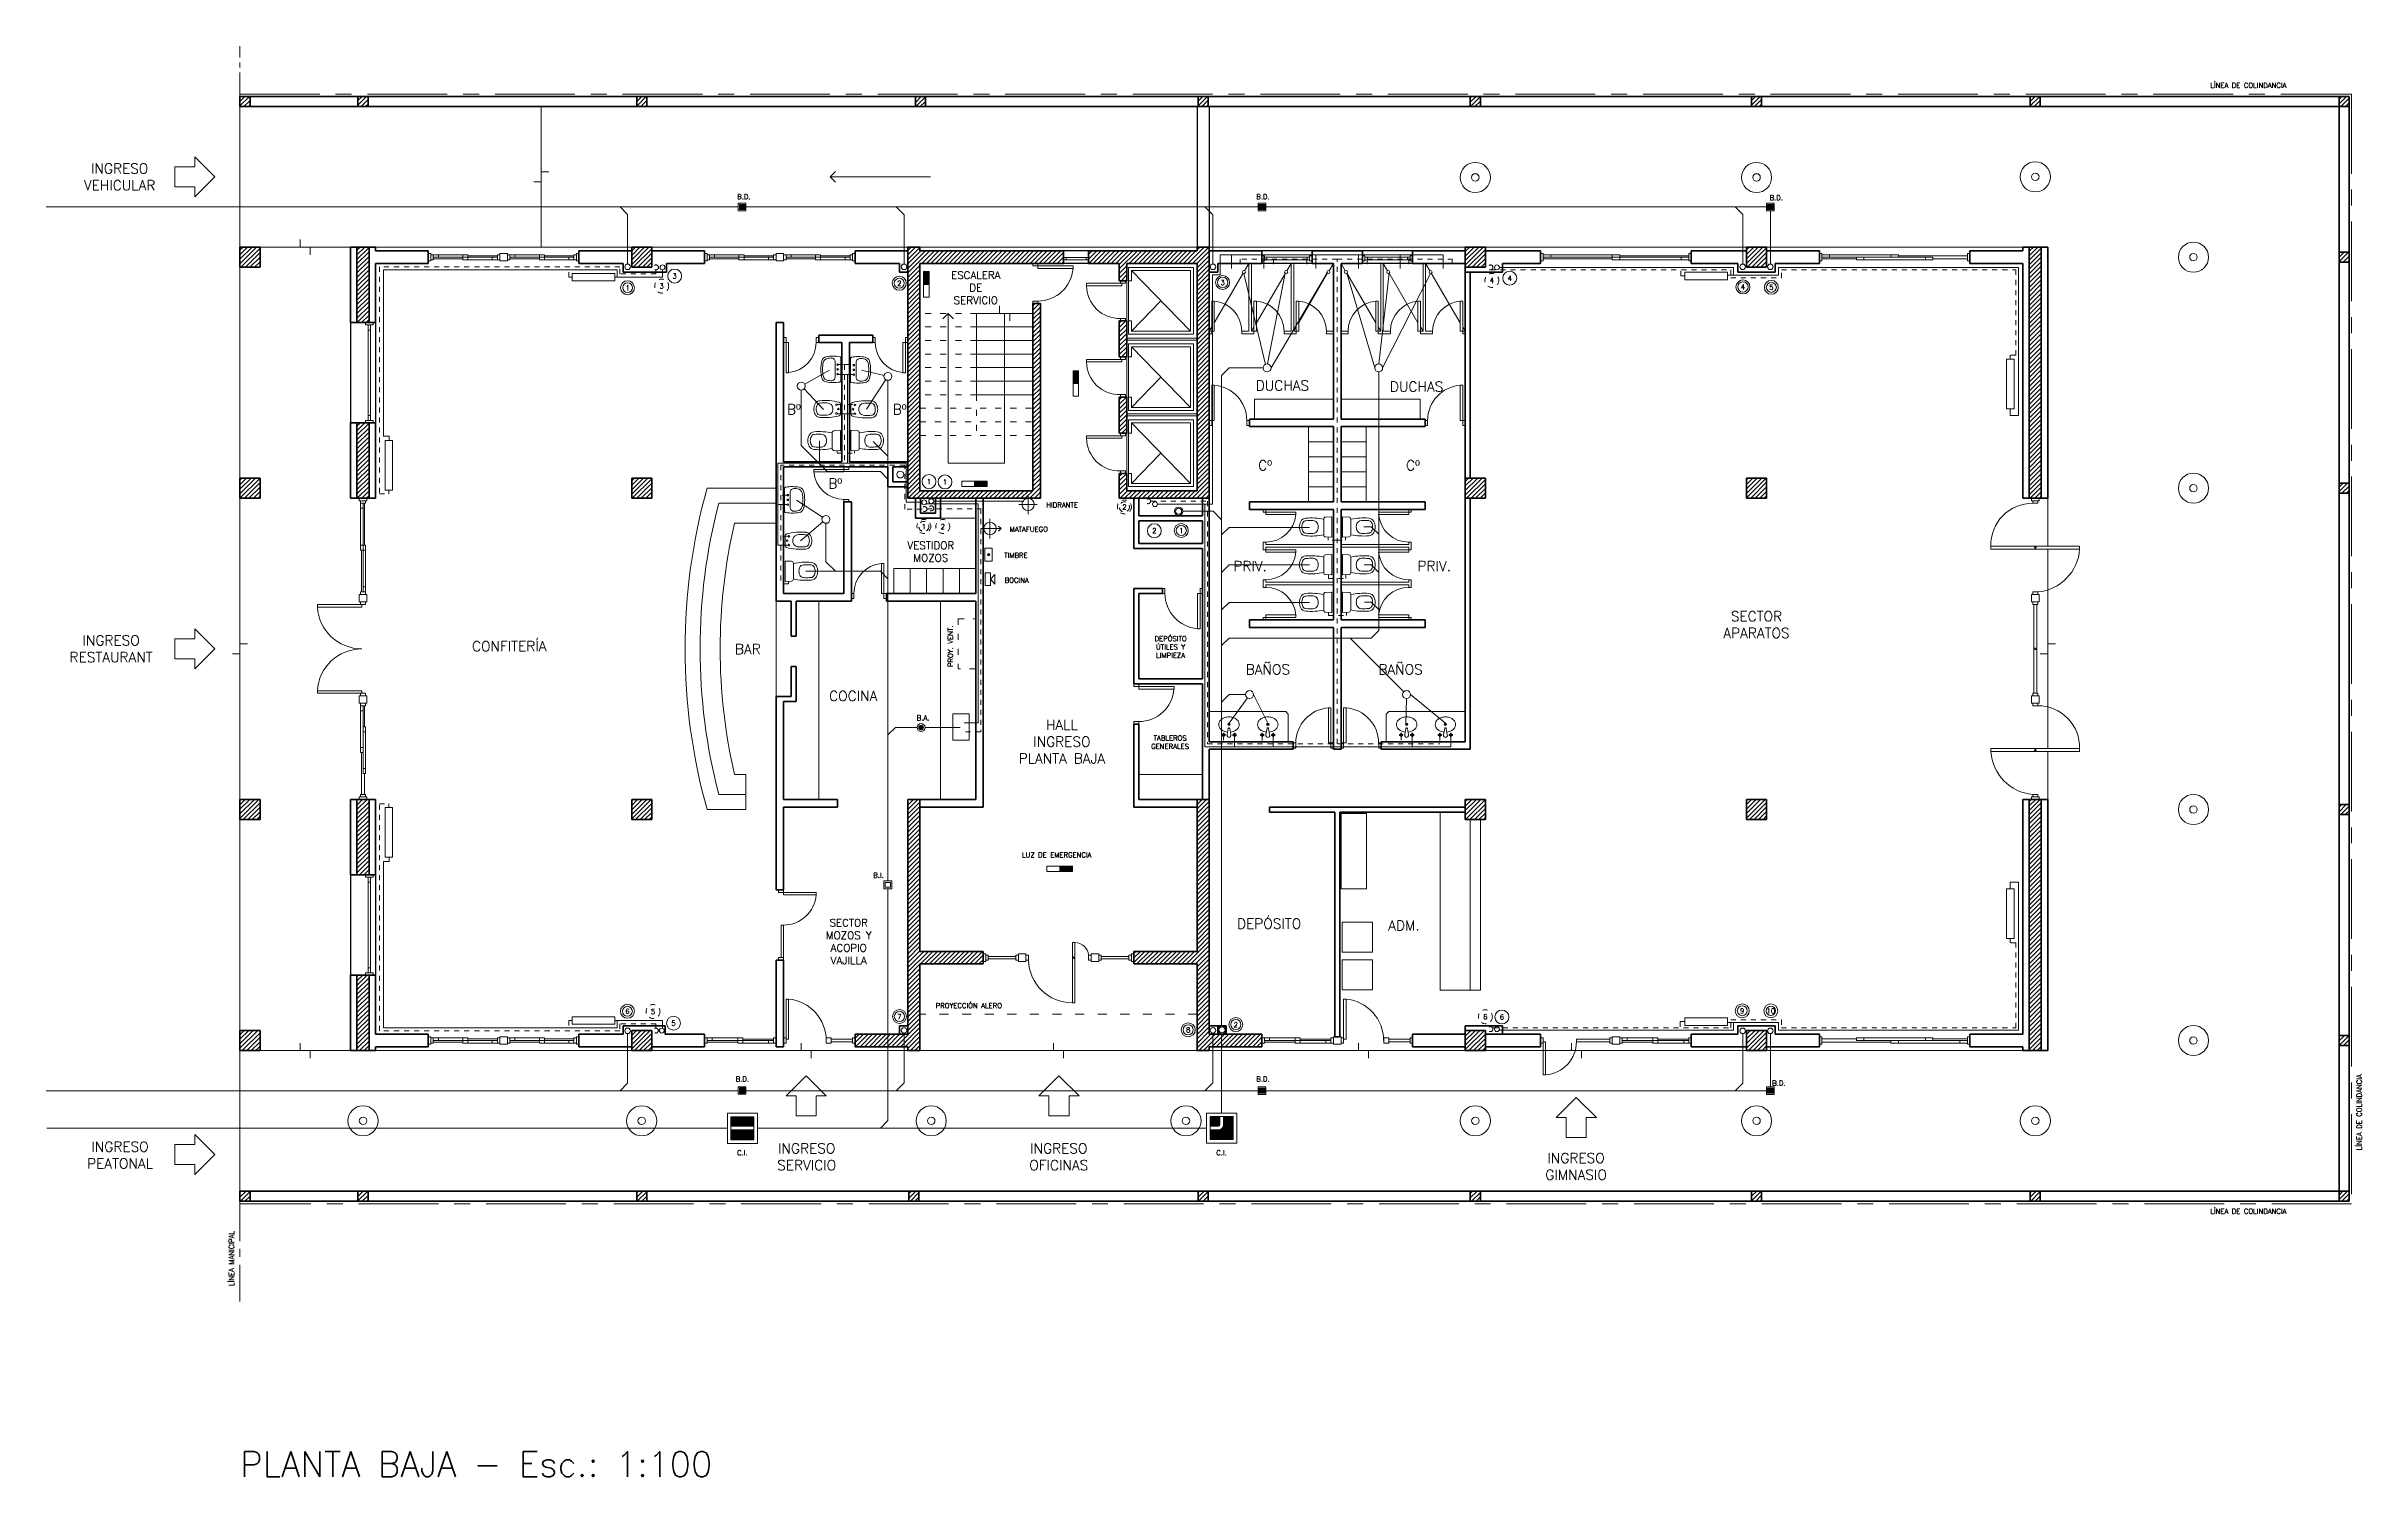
# Model space of a CAD drawing. Extents: x 1009 to 1343, y -172900 to 201.
# Drawn here: x 1017.99 to 1064.1, y -0.74 to 27.75 of the extents above; entities that cross this region are included whole.
import ezdxf

# ---------------------------------------------------------------- set-up
doc = ezdxf.new("R2010")
doc.units = 0
doc.header["$LTSCALE"] = 0.5
for name, pattern in [('ACAD_ISO03W100', [30, 12, -18]), ('CENTER', [50.8, 31.75, -6.35, 6.35, -6.35]), ('DASHED', [19.05, 12.7, -6.35])]:
    doc.linetypes.add(name, pattern=pattern)
for name, color, linetype, lineweight in [('Agua caliente', 230, 'CONTINUOUS', 18), ('Agua fria', 5, 'ACAD_ISO03W100', 18), ('Carpintería', 55, 'CONTINUOUS', 20), ('Desague primario', 10, 'CONTINUOUS', 18), ('Desague secundario', 30, 'CONTINUOUS', 18), ('Detalles .05', 243, 'CONTINUOUS', 5), ('Detalles 01', 8, 'CONTINUOUS', 9), ('Equipamiento fijo', 31, 'CONTINUOUS', 13), ('Equipamiento movil', 33, 'CONTINUOUS', 9), ('Muros corte', 7, 'CONTINUOUS', 40), ('Muros vista', 253, 'CONTINUOUS', 25), ('Pisos', 252, 'CONTINUOUS', 18), ('Pluviales', 41, 'CONTINUOUS', 18), ('Proyección', 4, 'ACAD_ISO03W100', 18), ('Punta 01', 6, 'CONTINUOUS', 9), ('Punta 015', 64, 'CONTINUOUS', 13), ('Punta 02', 11, 'CONTINUOUS', 20), ('Punta 05', 52, 'CONTINUOUS', 50), ('Sist. contra incendio', 1, 'CONTINUOUS', 18), ('Tratamiento pisos', 251, 'CONTINUOUS', 9), ('Ventilación', 105, 'CONTINUOUS', 18)]:
    doc.layers.add(name, color=color, linetype=linetype, lineweight=lineweight)
doc.styles.add('Texto 1 mm', font='simplex.shx', dxfattribs={"height": 0.1})
doc.styles.add('Texto 1.5 mm', font='simplex.shx', dxfattribs={"height": 0.15})
doc.styles.add('Texto 2 mm', font='simplex.shx', dxfattribs={"height": 0.2})
doc.styles.add('Texto 5 mm', font='simplex.shx', dxfattribs={"height": 0.5})
pattern_1 = [(45, (1e-13, -104.45304), (-0.0449012806, 0.0449012806), [])]
pattern_2 = [(45, (0.07745, -105.529446), (-0.0449012806, 0.0449012806), [])]

# ---------------------------------------------------------------- blocks, each defined once
blk = doc.blocks.new('RT')
at = {"layer": 'Equipamiento fijo'}
for p, q in [((0.122, 0.01), (0.122, 0.174)), ((0.122, 0.01), (0.122, -0.154)), ((0.248, 0.01), (0.248, 0.265)), ((0.248, 0.01), (0.248, -0.246)), ((0.248, 0.01), (0.248, 0.01)), ((0.242, -0.259), (0.248, -0.259))]:
    blk.add_line(p, q, dxfattribs=at)
for centre in [(0.174, 0.114), (0.174, 0.01), (0.174, -0.094)]:
    blk.add_circle(centre, 0.017, dxfattribs=at)
for centre, radius, start, end in [((0.531, 0.01), 0.73, 164.4041, 180), ((0.531, 0.01), 0.73, 180, 195.5959), ((-0.057, 0.171), 0.12, 100.4189, 162.9179), ((0.531, 0.01), 0.69, 167.2483, 180), ((0.531, 0.01), 0.69, 180, 192.7517), ((-0.024, 0.136), 0.12, 98.3128, 167.2483), ((0.076, -0.553), 0.856, 80.0623, 100.4189), ((0.076, -0.553), 0.816, 93.3614, 98.3128), ((0.034, 0.174), 0.088, 0, 93.3614), ((0.221, 0.27), 0.02, 66.1497, 80.0623), ((0.212, 0.252), 0.0404, 44.4974, 66.1497), ((0.228, 0.265), 0.02, 0, 47.07), ((-0.057, -0.151), 0.12, 197.0821, 259.5811), ((-0.024, -0.116), 0.12, 192.7517, 261.6872), ((0.076, 0.573), 0.856, 259.5811, 279.9377), ((0.076, 0.573), 0.816, 261.6872, 266.6386), ((0.034, -0.154), 0.088, 266.6386, 0), ((0.221, -0.251), 0.02, 279.9377, 293.8503), ((0.212, -0.232), 0.0404, 293.8503, 315.5026), ((0.228, -0.246), 0.02, 312.93, 0)]:
    blk.add_arc(centre, radius, start, end, dxfattribs=at)
blk = doc.blocks.new('TRE')
at = {"layer": 'Equipamiento fijo'}
blk.add_line((-0.111, 0.321), (0.098, 0.321), dxfattribs=at)
for centre in [(-0.098, 0.239), (-0.006, 0.277), (0.086, 0.239)]:
    blk.add_circle(centre, 0.017, dxfattribs=at)
for centre, radius, start, end in [((0.999, -0.005), 1.185, 165.6044, 185.1819), ((-0.111, 0.281), 0.04, 90, 166.2935), ((1.088, -0.012), 1.224, 177.8575, 184.4928), ((-0.004, 0.034), 0.131, 121.8233, 180), ((-0.02, 0.037), 0.12, 97.9611, 116.2022), ((-0.007, -0.04), 0.198, 89.701, 98.5059), ((-0.005, -0.04), 0.198, 81.4941, 90.299), ((0.008, 0.037), 0.12, 63.7978, 82.0389), ((-0.008, 0.034), 0.131, 0, 58.1767), ((0.098, 0.281), 0.04, 13.7065, 90), ((-1.101, -0.012), 1.224, 355.5072, 2.1425), ((-1.083, -0.01), 1.257, 355.3805, 13.8332), ((-0.057, -0.102), 0.125, 184.4928, 242.4143), ((-0.057, -0.102), 0.075, 184.4928, 242.4143), ((-0.006, -0.004), 0.235, 242.4143, 270), ((-0.006, -0.004), 0.185, 242.4143, 270), ((-0.006, -0.004), 0.185, 270, 297.5857), ((-0.006, -0.004), 0.235, 270, 297.5857), ((0.045, -0.102), 0.075, 297.5857, 355.5072), ((0.045, -0.102), 0.125, 297.5857, 355.5072)]:
    blk.add_arc(centre, radius, start, end, dxfattribs=at)
blk = doc.blocks.new('inodoro')
at = {"layer": 'Equipamiento fijo'}
for p, q in [((-0.197, 0.127), (-0.202, 0.008)), ((0.194, 0), (-0.194, 0)), ((-0.157, 0.165), (0.157, 0.165)), ((0.197, 0.127), (0.202, 0.008))]:
    blk.add_line(p, q, dxfattribs=at)
for centre, radius, start, end in [((1.09, 0.422), 1.27, 175.4777, 191.6858), ((-0.051, 0.512), 0.125, 117.5857, 175.5072), ((1.095, 0.422), 1.224, 175.5072, 182.1425), ((-0.051, 0.512), 0.075, 117.5857, 175.5072), ((0, 0.415), 0.235, 90, 117.5857), ((0, 0.415), 0.185, 90, 117.5857), ((0, 0.415), 0.235, 62.4143, 90), ((0, 0.415), 0.185, 62.4143, 90), ((0.051, 0.512), 0.075, 4.4928, 62.4143), ((0.051, 0.512), 0.125, 4.4928, 62.4143), ((-1.095, 0.422), 1.224, 357.8575, 4.4928), ((-1.024, 0.418), 1.205, 347.8749, 4.9616), ((-0.194, 0.008), 0.00803, 177.6578, 269.7397), ((-0.157, 0.125), 0.04, 90, 177.3974), ((-0.028, 0.381), 0.101, 182.7072, 247.2321), ((-0.014, 0.396), 0.12, 243.7978, 262.0389), ((0, 0.483), 0.208, 261.594, 278.406), ((0.014, 0.396), 0.12, 277.9611, 296.2022), ((0.028, 0.381), 0.101, 292.7679, 357.2928), ((0.157, 0.125), 0.04, 2.6026, 90), ((0.195, 0.007), 0.00742, 265.6488, 0.2402), ((0.194, 0.008), 0.008, 355.889, 2.6026)]:
    blk.add_arc(centre, radius, start, end, dxfattribs=at)
blk = doc.blocks.new('Lavamanos')
at = {"layer": 'Equipamiento movil'}
for p, q in [((-0.118, -0.158), (-0.138, -0.154)), ((-0.118, -0.167), (-0.138, -0.171)), ((-0.114, -0.154), (-0.118, -0.133)), ((-0.114, -0.171), (-0.118, -0.192)), ((-0.105, -0.154), (-0.101, -0.133)), ((-0.105, -0.171), (-0.101, -0.192)), ((-0.101, -0.158), (-0.08, -0.154)), ((-0.101, -0.167), (-0.08, -0.171)), ((-0.015, -0.037), (-0.038, -0.156)), ((0.013, -0.037), (0.036, -0.156)), ((0.102, -0.158), (0.081, -0.154)), ((0.102, -0.167), (0.081, -0.171)), ((0.106, -0.154), (0.102, -0.133)), ((0.106, -0.171), (0.102, -0.192)), ((0.115, -0.154), (0.119, -0.133)), ((0.115, -0.171), (0.119, -0.192)), ((0.119, -0.158), (0.14, -0.154)), ((0.119, -0.167), (0.14, -0.171))]:
    blk.add_line(p, q, dxfattribs=at)
for centre, radius in [((-0.001, 0.048), 0.0249), ((-0.001, 0.048), 0.014), ((-0.109, -0.162), 0.00541), ((0.11, -0.162), 0.00541)]:
    blk.add_circle(centre, radius, dxfattribs=at)
for centre, radius, start, end in [((-0.09, 0.045), 0.115, 150.9639, 180), ((-0.09, 0.045), 0.115, 180, 209.0361), ((-0.047, 0.021), 0.164, 126.7285, 150.9639), ((-0.019, -0.016), 0.211, 107.1746, 126.7285), ((-0.001, -0.075), 0.272, 90, 107.1746), ((-0.001, -0.075), 0.272, 72.8254, 90), ((0.017, -0.016), 0.211, 53.2715, 72.8254), ((0.045, 0.021), 0.164, 29.0361, 53.2715), ((0.088, 0.045), 0.115, 0, 29.0361), ((0.088, 0.045), 0.115, 330.9639, 360), ((-0.047, 0.069), 0.164, 209.0361, 233.2715), ((-0.019, 0.106), 0.211, 233.2715, 252.8254), ((-0.136, -0.163), 0.00882, 105.2781, 254.7219), ((-0.109, -0.162), 0.0226, 108.6122, 162.265), ((-0.109, -0.162), 0.0226, 198.6122, 252.265), ((-0.109, -0.136), 0.00882, 15.2781, 164.7219), ((-0.109, -0.162), 0.00976, 119.0054, 153.1041), ((-0.109, -0.162), 0.00976, 209.0054, 243.1041), ((-0.109, -0.189), 0.00882, 195.2781, 344.7219), ((-0.117, -0.163), 0.00254, 349.6493, 12.8593), ((-0.109, -0.155), 0.00254, 259.6493, 282.8593), ((-0.109, -0.17), 0.00254, 79.6493, 102.8593), ((-0.109, -0.162), 0.00976, 29.0054, 63.1041), ((-0.109, -0.162), 0.00976, 299.0054, 333.1041), ((-0.101, -0.162), 0.00254, 169.6493, 192.8593), ((-0.109, -0.162), 0.0226, 18.6122, 72.265), ((-0.109, -0.162), 0.0226, 288.6122, 342.265), ((-0.001, 0.165), 0.272, 252.8254, 264.2829), ((-0.083, -0.162), 0.00882, 285.2781, 74.7219), ((-0.001, -0.171), 0.0398, 158.1761, 21.8239), ((-0.001, -0.035), 0.014, 352.3829, 187.2442), ((-0.001, 0.165), 0.272, 275.7171, 287.1746), ((0.084, -0.162), 0.00882, 105.2781, 254.7219), ((0.017, 0.106), 0.211, 287.1746, 306.7285), ((0.11, -0.162), 0.0226, 107.735, 161.3878), ((0.11, -0.162), 0.0226, 197.735, 251.3878), ((0.111, -0.136), 0.00882, 15.2781, 164.7219), ((0.11, -0.162), 0.00976, 116.8959, 150.9946), ((0.11, -0.162), 0.00976, 206.8959, 240.9946), ((0.11, -0.189), 0.00882, 195.2781, 344.7219), ((0.103, -0.162), 0.00254, 347.1407, 10.3507), ((0.111, -0.155), 0.00254, 257.1407, 280.3507), ((0.11, -0.17), 0.00254, 77.1407, 100.3507), ((0.11, -0.162), 0.00976, 26.8959, 60.9946), ((0.11, -0.162), 0.00976, 296.8959, 330.9946), ((0.118, -0.163), 0.00254, 167.1407, 190.3507), ((0.11, -0.162), 0.0226, 287.735, 341.3878), ((0.11, -0.162), 0.0226, 17.735, 71.3878), ((0.137, -0.163), 0.00882, 285.2781, 74.7219), ((0.045, 0.069), 0.164, 306.7285, 330.9639)]:
    blk.add_arc(centre, radius, start, end, dxfattribs=at)
blk = doc.blocks.new('Lavatorio')
at = {"layer": 'Equipamiento fijo'}
for p, q in [((0.075, 0.002), (0.075, 0.149)), ((0.075, 0.002), (0.075, -0.145)), ((0.188, 0.002), (0.188, 0.232)), ((0.188, 0.002), (0.188, -0.228)), ((0.188, 0.002), (0.188, 0.002))]:
    blk.add_line(p, q, dxfattribs=at)
for centre in [(0.122, 0.096), (0.122, 0.002), (0.122, -0.092)]:
    blk.add_circle(centre, 0.0153, dxfattribs=at)
for centre, radius, start, end in [((0.443, 0.002), 0.657, 164.4041, 180), ((0.443, 0.002), 0.657, 180, 195.5959), ((-0.086, 0.147), 0.108, 100.4189, 162.9179), ((0.443, 0.002), 0.621, 167.2483, 180), ((0.443, 0.002), 0.621, 180, 192.7517), ((-0.057, 0.115), 0.108, 98.3128, 167.2483), ((0.034, -0.505), 0.771, 80.0623, 100.4189), ((0.034, -0.505), 0.735, 93.3614, 98.3128), ((-0.004, 0.149), 0.0792, 360, 93.3614), ((0.158, 0.222), 0.0331, 43.9717, 75.2316), ((0.17, 0.232), 0.018, 360, 47.07), ((-0.086, -0.143), 0.108, 197.0821, 259.5811), ((-0.057, -0.111), 0.108, 192.7517, 261.6872), ((0.034, 0.509), 0.771, 259.5811, 279.9377), ((0.034, 0.509), 0.735, 261.6872, 266.6386), ((-0.004, -0.145), 0.0792, 266.6386, 360), ((0.158, -0.218), 0.0331, 284.7684, 316.0283), ((0.17, -0.228), 0.018, 312.93, 360)]:
    blk.add_arc(centre, radius, start, end, dxfattribs=at)

msp = doc.modelspace()

# ---------------------------------------------------------------- hatches: boundary and pattern name
at = {"layer": 'Desague primario'}
msp.add_hatch(color=256, dxfattribs=at).paths.add_polyline_path([(1035.363, 14.185, 1), (1035.456, 14.185, 1)])
at = {"layer": 'Desague primario', "lineweight": 20, "ltscale": 0.01}
h = msp.add_hatch(color=256, dxfattribs=at)
h.paths.add_polyline_path([(1032.081, 6.244), (1032.081, 6.432), (1031.621, 6.432), (1031.621, 6.244)])
h.paths.add_polyline_path([(1032.081, 5.972), (1032.081, 6.174), (1031.621, 6.174), (1031.621, 5.972)])
h = msp.add_hatch(color=256, dxfattribs=at)
h.paths.add_polyline_path([(1041.164, 6.244), (1041.331, 6.244, 0.351035), (1041.36, 6.268), (1041.36, 6.438), (1041.164, 6.438)], flags=17)
h.paths.add_polyline_path([(1041.624, 6.438), (1041.431, 6.438), (1041.431, 6.274, -0.414214), (1041.331, 6.174), (1041.164, 6.174), (1041.164, 5.978), (1041.624, 5.978)])
at = {"layer": 'Detalles 01'}
h = msp.add_hatch(dxfattribs=at)
h.set_pattern_fill('ANSI31', color=256, scale=0.02, style=0)
h.set_pattern_definition(pattern_2)
h.paths.add_polyline_path([(1022.046, 26.752), (1021.846, 26.752), (1021.846, 26.552), (1022.046, 26.552)])
h = msp.add_hatch(dxfattribs=at)
h.set_pattern_fill('ANSI31', color=256, scale=0.02, style=0)
h.set_pattern_definition(pattern_2)
h.paths.add_polyline_path([(1024.196, 26.552), (1024.396, 26.552), (1024.396, 26.752), (1024.196, 26.752)])
h = msp.add_hatch(dxfattribs=at)
h.set_pattern_fill('ANSI31', color=256, scale=0.02, style=0)
h.set_pattern_definition(pattern_2)
h.paths.add_polyline_path([(1029.946, 26.752), (1029.746, 26.752), (1029.746, 26.552), (1029.946, 26.552)])
h = msp.add_hatch(dxfattribs=at)
h.set_pattern_fill('ANSI31', color=256, scale=0.02, style=0)
h.set_pattern_definition(pattern_2)
h.paths.add_polyline_path([(1035.296, 26.752), (1035.296, 26.552), (1035.496, 26.552), (1035.496, 26.752)])
h = msp.add_hatch(dxfattribs=at)
h.set_pattern_fill('ANSI31', color=256, scale=0.02, style=0)
h.set_pattern_definition([(45, (0.20745, -105.529446), (-0.0449012806, 0.0449012806), [])])
h.paths.add_polyline_path([(1041.126, 26.752), (1040.926, 26.752), (1040.926, 26.552), (1041.126, 26.552)])
h = msp.add_hatch(dxfattribs=at)
h.set_pattern_fill('ANSI31', color=256, scale=0.02, style=0)
h.set_pattern_definition(pattern_2)
h.paths.add_polyline_path([(1046.546, 26.752), (1046.346, 26.752), (1046.346, 26.552), (1046.546, 26.552)])
h = msp.add_hatch(dxfattribs=at)
h.set_pattern_fill('ANSI31', color=256, scale=0.02, style=0)
h.set_pattern_definition(pattern_2)
h.paths.add_polyline_path([(1052.146, 26.752), (1051.946, 26.752), (1051.946, 26.552), (1052.146, 26.552)])
h = msp.add_hatch(dxfattribs=at)
h.set_pattern_fill('ANSI31', color=256, scale=0.02, style=0)
h.set_pattern_definition(pattern_2)
h.paths.add_polyline_path([(1057.496, 26.752), (1057.496, 26.552), (1057.696, 26.552), (1057.696, 26.752)])
h = msp.add_hatch(dxfattribs=at)
h.set_pattern_fill('ANSI31', color=256, scale=0.02, style=0)
h.set_pattern_definition(pattern_2)
h.paths.add_polyline_path([(1063.646, 26.552), (1063.846, 26.552), (1063.846, 26.752), (1063.646, 26.752)])
h = msp.add_hatch(dxfattribs=at)
h.set_pattern_fill('ANSI31', color=256, scale=0.02, style=0)
h.set_pattern_definition(pattern_2)
h.paths.add_polyline_path([(1022.246, 23.352), (1022.246, 23.752), (1021.846, 23.752), (1021.846, 23.352)])
h = msp.add_hatch(dxfattribs=at)
h.set_pattern_fill('ANSI31', color=256, scale=0.02, style=0)
h.set_pattern_definition(pattern_2)
h.paths.add_polyline_path([(1024.416, 23.752), (1024.176, 23.752), (1024.176, 22.252), (1024.416, 22.252)])
h = msp.add_hatch(dxfattribs=at)
h.set_pattern_fill('ANSI31', color=256, scale=0.02, style=0)
h.set_pattern_definition(pattern_2)
h.paths.add_polyline_path([(1029.646, 23.352), (1030.046, 23.352), (1030.046, 23.752), (1029.646, 23.752)])
h = msp.add_hatch(dxfattribs=at)
h.set_pattern_fill('ANSI31,_O', color=256, scale=0.02)
h.set_pattern_definition(pattern_1)
h.paths.add_polyline_path([(1038.246, 23.427), (1038.246, 23.677), (1037.146, 23.677), (1037.146, 23.427)])
h.paths.add_polyline_path([(1035.386, 23.677), (1035.386, 23.752), (1035.146, 23.752), (1035.146, 18.752), (1037.146, 18.752), (1037.146, 18.902), (1035.386, 18.902), (1035.386, 23.427), (1037.146, 23.427), (1037.146, 23.677)])
h.paths.add_polyline_path([(1037.786, 22.627), (1037.636, 22.627), (1037.636, 18.902), (1037.146, 18.902), (1037.146, 18.752), (1037.786, 18.752)])
h = msp.add_hatch(dxfattribs=at)
h.set_pattern_fill('ANSI31', color=256, scale=0.02, style=0)
h.set_pattern_definition(pattern_1)
h.paths.add_polyline_path([(1040.906, 18.902), (1039.506, 18.902), (1039.506, 19.246), (1039.356, 19.246), (1039.356, 18.752), (1041.146, 18.752), (1041.146, 23.752), (1040.906, 23.752), (1040.906, 23.677), (1038.746, 23.677), (1038.746, 23.427), (1039.356, 23.427), (1039.356, 23.083), (1039.506, 23.083), (1039.506, 23.427), (1040.906, 23.427)])
h.paths.add_polyline_path([(1039.506, 22.283), (1039.356, 22.283), (1039.356, 21.565), (1039.506, 21.565)], flags=17)
h = msp.add_hatch(dxfattribs=at)
h.set_pattern_fill('ANSI31', color=256, scale=0.02, style=0)
h.set_pattern_definition(pattern_2)
h.paths.add_polyline_path([(1046.646, 23.752), (1046.246, 23.752), (1046.246, 23.352), (1046.646, 23.352)])
h = msp.add_hatch(dxfattribs=at)
h.set_pattern_fill('ANSI31', color=256, scale=0.02, style=0)
h.set_pattern_definition(pattern_2)
h.paths.add_polyline_path([(1052.246, 23.352), (1052.246, 23.752), (1051.846, 23.752), (1051.846, 23.352)])
h = msp.add_hatch(dxfattribs=at)
h.set_pattern_fill('ANSI31', color=256, scale=0.02, style=0)
h.set_pattern_definition(pattern_2)
h.paths.add_polyline_path([(1057.716, 23.752), (1057.476, 23.752), (1057.476, 18.752), (1057.716, 18.752)])
h = msp.add_hatch(dxfattribs=at)
h.set_pattern_fill('ANSI31', color=256, scale=0.02, style=0)
h.set_pattern_definition(pattern_2)
h.paths.add_polyline_path([(1063.646, 23.452), (1063.846, 23.452), (1063.846, 23.652), (1063.646, 23.652)])
h = msp.add_hatch(dxfattribs=at)
h.set_pattern_fill('ANSI31', color=256, scale=0.02, style=0)
h.set_pattern_definition(pattern_1)
h.paths.add_polyline_path([(1039.506, 20.765), (1039.356, 20.765), (1039.356, 20.046), (1039.506, 20.046)])
h = msp.add_hatch(dxfattribs=at)
h.set_pattern_fill('ANSI31', color=256, scale=0.02, style=0)
h.set_pattern_definition(pattern_2)
h.paths.add_polyline_path([(1024.176, 18.752), (1024.416, 18.752), (1024.416, 20.252), (1024.176, 20.252)])
h = msp.add_hatch(dxfattribs=at)
h.set_pattern_fill('ANSI31', color=256, scale=0.02, style=0)
h.set_pattern_definition(pattern_2)
h.paths.add_polyline_path([(1022.246, 18.752), (1022.246, 19.152), (1021.846, 19.152), (1021.846, 18.752)])
h = msp.add_hatch(dxfattribs=at)
h.set_pattern_fill('ANSI31', color=256, scale=0.02, style=0)
h.set_pattern_definition(pattern_2)
h.paths.add_polyline_path([(1030.046, 19.152), (1029.646, 19.152), (1029.646, 18.752), (1030.046, 18.752)])
h = msp.add_hatch(dxfattribs=at)
h.set_pattern_fill('ANSI31', color=256, scale=0.02, style=0)
h.set_pattern_definition(pattern_2)
h.paths.add_polyline_path([(1046.246, 19.152), (1046.246, 18.752), (1046.646, 18.752), (1046.646, 19.152)])
h = msp.add_hatch(dxfattribs=at)
h.set_pattern_fill('ANSI31', color=256, scale=0.02, style=0)
h.set_pattern_definition(pattern_2)
h.paths.add_polyline_path([(1052.246, 19.152), (1051.846, 19.152), (1051.846, 18.752), (1052.246, 18.752)])
h = msp.add_hatch(dxfattribs=at)
h.set_pattern_fill('ANSI31', color=256, scale=0.02, style=0)
h.set_pattern_definition(pattern_2)
h.paths.add_polyline_path([(1063.846, 18.852), (1063.846, 19.052), (1063.646, 19.052), (1063.646, 18.852)])
h = msp.add_hatch(dxfattribs=at)
h.set_pattern_fill('ANSI31', color=256, scale=0.02, style=0)
h.set_pattern_definition(pattern_2)
h.paths.add_polyline_path([(1022.246, 12.752), (1021.846, 12.752), (1021.846, 12.352), (1022.246, 12.352)])
h = msp.add_hatch(dxfattribs=at)
h.set_pattern_fill('ANSI31', color=256, scale=0.02, style=0)
h.set_pattern_definition(pattern_2)
h.paths.add_polyline_path([(1024.416, 12.752), (1024.176, 12.752), (1024.176, 11.252), (1024.416, 11.252)])
h = msp.add_hatch(dxfattribs=at)
h.set_pattern_fill('ANSI31', color=256, scale=0.02, style=0)
h.set_pattern_definition(pattern_2)
h.paths.add_polyline_path([(1030.046, 12.752), (1029.646, 12.752), (1029.646, 12.352), (1030.046, 12.352)])
h = msp.add_hatch(dxfattribs=at)
h.set_pattern_fill('ANSI31', color=256, scale=0.02, style=0)
h.set_pattern_definition(pattern_1)
h.paths.add_polyline_path([(1035.386, 12.752), (1035.276, 12.752), (1035.146, 12.752), (1035.146, 8.077), (1034.096, 8.077), (1034.096, 7.827), (1035.146, 7.827), (1035.146, 7.752), (1035.386, 7.752), (1035.386, 9.477), (1036.646, 9.477), (1036.646, 9.727), (1035.386, 9.727)])
h = msp.add_hatch(dxfattribs=at)
h.set_pattern_fill('ANSI31', color=256, scale=0.02, style=0)
h.set_pattern_definition(pattern_1)
h.paths.add_polyline_path([(1041.146, 12.752), (1040.906, 12.752), (1040.906, 9.727), (1039.646, 9.727), (1039.646, 9.477), (1040.906, 9.477), (1040.906, 7.752), (1041.146, 7.752), (1041.146, 7.827), (1042.196, 7.827), (1042.196, 8.077), (1041.146, 8.077)])
h = msp.add_hatch(dxfattribs=at)
h.set_pattern_fill('ANSI31', color=256, scale=0.02, style=0)
h.set_pattern_definition(pattern_2)
h.paths.add_polyline_path([(1046.646, 12.352), (1046.646, 12.752), (1046.246, 12.752), (1046.246, 12.352)])
h = msp.add_hatch(dxfattribs=at)
h.set_pattern_fill('ANSI31', color=256, scale=0.02, style=0)
h.set_pattern_definition(pattern_2)
h.paths.add_polyline_path([(1052.246, 12.752), (1051.846, 12.752), (1051.846, 12.352), (1052.246, 12.352)])
h = msp.add_hatch(dxfattribs=at)
h.set_pattern_fill('ANSI31', color=256, scale=0.02, style=0)
h.set_pattern_definition(pattern_2)
h.paths.add_polyline_path([(1057.716, 12.752), (1057.476, 12.752), (1057.476, 7.752), (1057.716, 7.752)])
h = msp.add_hatch(dxfattribs=at)
h.set_pattern_fill('ANSI31', color=256, scale=0.02, style=0)
h.set_pattern_definition(pattern_2)
h.paths.add_polyline_path([(1063.846, 12.652), (1063.646, 12.652), (1063.646, 12.452), (1063.846, 12.452)])
h = msp.add_hatch(dxfattribs=at)
h.set_pattern_fill('ANSI31', color=256, scale=0.02, style=0)
h.set_pattern_definition(pattern_2)
h.paths.add_polyline_path([(1024.176, 7.752), (1024.416, 7.752), (1024.416, 9.252), (1024.176, 9.252)])
h = msp.add_hatch(dxfattribs=at)
h.set_pattern_fill('ANSI31', color=256, scale=0.02, style=0)
h.set_pattern_definition(pattern_2)
h.paths.add_polyline_path([(1022.246, 8.152), (1021.846, 8.152), (1021.846, 7.752), (1022.246, 7.752)])
h = msp.add_hatch(dxfattribs=at)
h.set_pattern_fill('ANSI31', color=256, scale=0.02, style=0)
h.set_pattern_definition(pattern_2)
h.paths.add_polyline_path([(1030.046, 8.152), (1029.646, 8.152), (1029.646, 7.752), (1030.046, 7.752)])
h = msp.add_hatch(dxfattribs=at)
h.set_pattern_fill('ANSI31', color=256, scale=0.02, style=0)
h.set_pattern_definition(pattern_2)
h.paths.add_polyline_path([(1046.646, 8.152), (1046.246, 8.152), (1046.246, 7.752), (1046.646, 7.752)])
h = msp.add_hatch(dxfattribs=at)
h.set_pattern_fill('ANSI31', color=256, scale=0.02, style=0)
h.set_pattern_definition(pattern_2)
h.paths.add_polyline_path([(1051.846, 7.752), (1052.246, 7.752), (1052.246, 8.152), (1051.846, 8.152)])
h = msp.add_hatch(dxfattribs=at)
h.set_pattern_fill('ANSI31', color=256, scale=0.02, style=0)
h.set_pattern_definition([(45, (1e-13, -107.65593), (-0.0449012806, 0.0449012806), [])])
h.paths.add_polyline_path([(1063.846, 8.052), (1063.646, 8.052), (1063.646, 7.852), (1063.846, 7.852)])
h = msp.add_hatch(dxfattribs=at)
h.set_pattern_fill('ANSI31', color=256, scale=0.02, angle=-1e-14, style=0)
h.paths.add_polyline_path([(1021.846, 4.952), (1021.846, 4.752), (1022.046, 4.752), (1022.046, 4.952)])
h.paths.add_polyline_path([(1024.396, 4.752), (1024.396, 4.952), (1024.196, 4.952), (1024.196, 4.752)])
h = msp.add_hatch(dxfattribs=at)
h.set_pattern_fill('ANSI31', color=256, scale=0.02, style=0)
h.set_pattern_definition(pattern_2)
h.paths.add_polyline_path([(1029.946, 4.952), (1029.746, 4.952), (1029.746, 4.752), (1029.946, 4.752)])
h = msp.add_hatch(dxfattribs=at)
h.set_pattern_fill('ANSI31', color=256, scale=0.02, style=0)
h.set_pattern_definition([(45, (-0.05255, -105.529446), (-0.0449012806, 0.0449012806), [])])
h.paths.add_polyline_path([(1035.366, 4.952), (1035.166, 4.952), (1035.166, 4.752), (1035.366, 4.752)])
h = msp.add_hatch(dxfattribs=at)
h.set_pattern_fill('ANSI31', color=256, scale=0.02, style=0)
h.set_pattern_definition([(45, (0.20745, -105.529446), (-0.0449012806, 0.0449012806), [])])
h.paths.add_polyline_path([(1041.126, 4.952), (1040.926, 4.952), (1040.926, 4.752), (1041.126, 4.752)])
h = msp.add_hatch(dxfattribs=at)
h.set_pattern_fill('ANSI31', color=256, scale=0.02, style=0)
h.set_pattern_definition(pattern_2)
h.paths.add_polyline_path([(1046.346, 4.952), (1046.346, 4.752), (1046.546, 4.752), (1046.546, 4.952)])
h = msp.add_hatch(dxfattribs=at)
h.set_pattern_fill('ANSI31', color=256, scale=0.02, style=0)
h.set_pattern_definition(pattern_2)
h.paths.add_polyline_path([(1052.146, 4.952), (1051.946, 4.952), (1051.946, 4.752), (1052.146, 4.752)])
h = msp.add_hatch(dxfattribs=at)
h.set_pattern_fill('ANSI31', color=256, scale=0.02, style=0)
h.set_pattern_definition(pattern_2)
h.paths.add_polyline_path([(1057.696, 4.952), (1057.496, 4.952), (1057.496, 4.752), (1057.696, 4.752)])
h = msp.add_hatch(dxfattribs=at)
h.set_pattern_fill('ANSI31', color=256, scale=0.02, style=0)
h.set_pattern_definition(pattern_2)
h.paths.add_polyline_path([(1063.646, 4.752), (1063.846, 4.752), (1063.846, 4.952), (1063.646, 4.952)])
at = {"layer": 'Punta 01', "lineweight": 20, "ltscale": 0.01}
for points in [[(1035.459, 23.01), (1035.568, 23.01), (1035.568, 23.264), (1035.459, 23.264)], [(1038.437, 21.036), (1038.546, 21.036), (1038.546, 21.29), (1038.437, 21.29)], [(1036.473, 19.092), (1036.473, 18.983), (1036.727, 18.983), (1036.727, 19.092)], [(1036.779, 17.628, 1), (1036.731, 17.628, 1)], [(1038.169, 11.426), (1038.169, 11.317), (1038.423, 11.317), (1038.423, 11.426)]]:
    msp.add_hatch(color=256, dxfattribs=at).paths.add_polyline_path(points)

# ---------------------------------------------------------------- linework, layer by layer
at = {"layer": 'Agua caliente', "lineweight": 20, "ltscale": 0.01}
for p, q in [((1041.367, 23.204), (1041.367, 23.598)), ((1041.367, 23.598), (1045.806, 23.598)), ((1041.589, 23.598), (1041.589, 23.326)), ((1042.236, 23.598), (1042.236, 23.326)), ((1043.271, 23.598), (1043.271, 23.326)), ((1044.12, 23.598), (1044.12, 23.326)), ((1044.949, 23.598), (1044.949, 23.326)), ((1045.806, 23.598), (1045.806, 23.326)), ((1024.707, 23.3), (1024.707, 19.986)), ((1029.358, 23.3), (1024.707, 23.3)), ((1029.358, 23.155), (1029.311, 23.155)), ((1029.358, 23.155), (1029.358, 23.3)), ((1030.259, 23.155), (1029.358, 23.155)), ((1030.259, 23.3), (1030.259, 23.155)), ((1041.209, 18.634), (1041.209, 23.204)), ((1041.209, 23.204), (1041.367, 23.204)), ((1046.925, 23.349), (1051.59, 23.349)), ((1051.59, 23.195), (1051.465, 23.195)), ((1051.59, 23.349), (1051.59, 23.195)), ((1051.59, 23.195), (1052.483, 23.195)), ((1052.483, 23.195), (1052.483, 23.348)), ((1052.483, 23.348), (1057.263, 23.348)), ((1057.263, 23.348), (1057.263, 20.396)), ((1034.054, 21.215), (1033.759, 21.215)), ((1033.941, 19.447), (1033.941, 21.215)), ((1034.074, 20.435), (1033.741, 20.435)), ((1057.098, 20.53), (1057.098, 20.396)), ((1057.098, 20.396), (1057.263, 20.396)), ((1024.707, 19.986), (1024.82, 19.986)), ((1024.82, 19.986), (1024.82, 19.901)), ((1035.115, 19.447), (1032.558, 19.447)), ((1032.558, 19.447), (1032.558, 17.818)), ((1035.115, 18.67), (1035.115, 19.447)), ((1032.741, 18.625), (1032.558, 18.625)), ((1035.423, 18.67), (1035.115, 18.67)), ((1035.508, 18.641), (1036.543, 18.641)), ((1036.543, 18.641), (1036.543, 14.279)), ((1040.116, 18.634), (1041.209, 18.634)), ((1041.06, 18.634), (1041.06, 13.8)), ((1032.762, 17.818), (1032.558, 17.818)), ((1036.543, 14.279), (1036.266, 14.279)), ((1041.653, 14.037), (1041.653, 13.8)), ((1042.421, 14.037), (1042.421, 13.8)), ((1045.188, 14.032), (1045.188, 13.8)), ((1045.958, 14.029), (1045.958, 13.8)), ((1041.06, 13.8), (1045.958, 13.8)), ((1024.82, 11.518), (1024.82, 11.603)), ((1024.707, 8.204), (1024.707, 11.518)), ((1024.707, 11.518), (1024.82, 11.518)), ((1057.098, 10.975), (1057.098, 11.108)), ((1057.098, 11.108), (1057.263, 11.108)), ((1057.263, 8.156), (1057.263, 11.108)), ((1029.358, 8.349), (1029.311, 8.349)), ((1030.259, 8.349), (1029.358, 8.349)), ((1029.358, 8.349), (1029.358, 8.204)), ((1030.259, 8.204), (1030.259, 8.349)), ((1051.59, 8.309), (1051.465, 8.309)), ((1051.59, 8.309), (1052.483, 8.309)), ((1051.59, 8.156), (1051.59, 8.309)), ((1052.483, 8.309), (1052.483, 8.156)), ((1029.358, 8.204), (1024.707, 8.204)), ((1046.925, 8.156), (1051.59, 8.156)), ((1052.483, 8.156), (1057.263, 8.156))]:
    msp.add_line(p, q, dxfattribs=at)
for centre, radius in [((1030.259, 23.349), 0.0486), ((1030.502, 23.177), 0.139), ((1046.876, 23.349), 0.0486), ((1047.13, 23.133), 0.139), ((1035.567, 19.083), 0.139), ((1035.472, 18.67), 0.0486), ((1040.068, 18.634), 0.0486), ((1040.054, 18.104), 0.139), ((1030.48, 8.298), 0.139), ((1046.975, 8.42), 0.139), ((1030.247, 8.149), 0.0486), ((1046.876, 8.179), 0.0486)]:
    msp.add_circle(centre, radius, dxfattribs=at)
at = {"layer": 'Agua fria', "lineweight": 20, "ltscale": 0.01}
for p, q in [((1024.625, 23.361), (1024.625, 18.841)), ((1029.413, 23.361), (1024.625, 23.361)), ((1028.397, 23.152), (1028.397, 23.361)), ((1028.464, 23.152), (1028.397, 23.152)), ((1029.413, 23.218), (1029.413, 23.361)), ((1030.13, 23.218), (1029.413, 23.218)), ((1030.13, 23.3), (1030.13, 23.218)), ((1043.696, 23.512), (1041.765, 23.512)), ((1041.765, 23.512), (1041.765, 23.325)), ((1042.424, 23.512), (1042.424, 23.325)), ((1043.092, 23.512), (1043.092, 23.326)), ((1043.696, 13.858), (1043.696, 23.512)), ((1043.696, 23.512), (1045.985, 23.512)), ((1044.29, 23.512), (1044.29, 23.33)), ((1045.124, 23.512), (1045.124, 23.33)), ((1045.985, 23.512), (1045.985, 23.33)), ((1046.748, 23.3), (1051.534, 23.3)), ((1050.541, 23.178), (1050.541, 23.3)), ((1050.617, 23.178), (1050.541, 23.178)), ((1051.534, 23.3), (1051.534, 23.143)), ((1051.534, 23.143), (1052.54, 23.143)), ((1052.54, 23.143), (1052.54, 23.298)), ((1052.54, 23.298), (1057.21, 23.298)), ((1057.21, 23.298), (1057.21, 21.604)), ((1033.763, 21.412), (1033.883, 21.412)), ((1033.883, 21.412), (1033.883, 19.412)), ((1033.883, 21.412), (1034.057, 21.412)), ((1057.098, 21.522), (1057.098, 21.604)), ((1057.21, 21.604), (1057.098, 21.604)), ((1033.742, 20.615), (1034.075, 20.615)), ((1035.083, 19.412), (1032.618, 19.412)), ((1032.618, 19.412), (1032.618, 17.045)), ((1033.736, 19.699), (1033.736, 19.652)), ((1033.736, 19.652), (1034.081, 19.652)), ((1034.081, 19.7), (1034.081, 19.652)), ((1035.083, 18.536), (1035.083, 19.412)), ((1024.81, 18.841), (1024.81, 18.909)), ((1024.625, 18.841), (1024.81, 18.841)), ((1032.741, 18.813), (1032.618, 18.813)), ((1035.43, 18.536), (1035.083, 18.536)), ((1035.525, 18.538), (1036.596, 18.538)), ((1036.596, 18.538), (1036.596, 14.096)), ((1039.98, 18.691), (1041.11, 18.691)), ((1041.11, 18.691), (1041.11, 13.858)), ((1032.747, 17.993), (1032.618, 17.993)), ((1043.517, 17.914), (1043.517, 17.98)), ((1043.696, 17.914), (1043.517, 17.914)), ((1043.696, 17.914), (1043.862, 17.914)), ((1043.862, 17.914), (1043.862, 17.98)), ((1032.768, 17.098), (1032.768, 17.045)), ((1043.523, 17.228), (1043.523, 17.152)), ((1043.523, 17.152), (1043.869, 17.152)), ((1043.869, 17.152), (1043.869, 17.228)), ((1032.768, 17.045), (1032.618, 17.045)), ((1043.523, 16.479), (1043.523, 16.415)), ((1043.523, 16.415), (1043.88, 16.415)), ((1043.88, 16.415), (1043.88, 16.481)), ((1036.596, 14.096), (1036.269, 14.096)), ((1041.11, 13.858), (1045.739, 13.858)), ((1041.434, 14.032), (1041.434, 13.858)), ((1042.202, 14.029), (1042.202, 13.858)), ((1044.97, 14.032), (1044.97, 13.858)), ((1045.739, 14.029), (1045.739, 13.858)), ((1024.625, 8.143), (1024.625, 12.663)), ((1024.625, 12.663), (1024.81, 12.663)), ((1024.81, 12.663), (1024.81, 12.595)), ((1057.098, 9.982), (1057.098, 9.9)), ((1057.21, 9.9), (1057.098, 9.9)), ((1057.21, 8.206), (1057.21, 9.9)), ((1028.464, 8.352), (1028.397, 8.352)), ((1028.397, 8.352), (1028.397, 8.143)), ((1050.617, 8.327), (1050.526, 8.327)), ((1050.526, 8.327), (1050.526, 8.204)), ((1051.534, 8.204), (1051.534, 8.361)), ((1051.534, 8.361), (1052.54, 8.361)), ((1052.54, 8.361), (1052.54, 8.206)), ((1029.413, 8.143), (1024.625, 8.143)), ((1030.13, 8.287), (1029.413, 8.287)), ((1029.413, 8.287), (1029.413, 8.143)), ((1030.13, 8.204), (1030.13, 8.287)), ((1046.79, 8.204), (1051.534, 8.204)), ((1052.54, 8.206), (1057.21, 8.206))]:
    msp.add_line(p, q, dxfattribs=at)
at = {"layer": 'Agua fria', "linetype": 'DASHED', "lineweight": 20, "ltscale": 0.01}
for centre, radius in [((1030.13, 23.349), 0.0486), ((1046.748, 23.349), 0.0486), ((1035.479, 18.536), 0.0486), ((1035.61, 18.55), 0.0498), ((1039.458, 18.578), 0.139), ((1039.458, 18.578), 0.101), ((1039.931, 18.691), 0.0486), ((1035.464, 18.19), 0.139), ((1035.464, 18.19), 0.101), ((1035.841, 18.189), 0.139), ((1030.129, 8.149), 0.0486), ((1046.748, 8.179), 0.0486)]:
    msp.add_circle(centre, radius, dxfattribs=at)
at = {"layer": 'Agua fria', "lineweight": 20, "ltscale": 0.01}
for centre in [(1030.244, 22.977), (1046.775, 23.09), (1030.071, 8.529), (1046.646, 8.425)]:
    msp.add_circle(centre, 0.139, dxfattribs=at)
at = {"layer": 'Carpintería'}
for p, q in [((1025.646, 23.627), (1025.596, 23.627)), ((1025.646, 23.627), (1025.646, 23.477)), ((1025.646, 23.602), (1025.696, 23.602)), ((1025.696, 23.602), (1025.696, 23.502)), ((1026.383, 23.602), (1025.696, 23.602)), ((1026.971, 23.552), (1025.696, 23.552)), ((1025.796, 23.602), (1025.796, 23.552)), ((1026.283, 23.602), (1026.283, 23.502)), ((1026.383, 23.602), (1026.383, 23.502)), ((1026.871, 23.552), (1026.871, 23.502)), ((1027.021, 23.602), (1026.971, 23.602)), ((1026.971, 23.502), (1026.971, 23.602)), ((1027.171, 23.627), (1027.021, 23.627)), ((1027.021, 23.627), (1027.021, 23.477)), ((1027.171, 23.627), (1027.171, 23.477)), ((1027.171, 23.602), (1027.221, 23.602)), ((1027.221, 23.602), (1027.221, 23.502)), ((1027.908, 23.602), (1027.221, 23.602)), ((1028.496, 23.552), (1027.221, 23.552)), ((1027.321, 23.602), (1027.321, 23.552)), ((1027.808, 23.602), (1027.808, 23.502)), ((1027.908, 23.602), (1027.908, 23.502)), ((1028.396, 23.552), (1028.396, 23.502)), ((1028.496, 23.602), (1028.496, 23.502)), ((1028.546, 23.602), (1028.496, 23.602)), ((1028.546, 23.627), (1028.546, 23.477)), ((1028.546, 23.627), (1028.596, 23.627)), ((1031.146, 23.627), (1031.096, 23.627)), ((1031.146, 23.627), (1031.146, 23.477)), ((1031.146, 23.602), (1031.196, 23.602)), ((1031.196, 23.602), (1031.196, 23.502)), ((1031.883, 23.602), (1031.196, 23.602)), ((1032.471, 23.552), (1031.196, 23.552)), ((1031.296, 23.602), (1031.296, 23.552)), ((1031.783, 23.602), (1031.783, 23.502)), ((1031.883, 23.602), (1031.883, 23.502)), ((1032.371, 23.552), (1032.371, 23.502)), ((1032.521, 23.602), (1032.471, 23.602)), ((1032.471, 23.502), (1032.471, 23.602)), ((1032.671, 23.627), (1032.521, 23.627)), ((1032.521, 23.627), (1032.521, 23.477)), ((1032.671, 23.627), (1032.671, 23.477)), ((1032.671, 23.602), (1032.721, 23.602)), ((1032.721, 23.602), (1032.721, 23.502)), ((1033.408, 23.602), (1032.721, 23.602)), ((1033.996, 23.552), (1032.721, 23.552)), ((1032.821, 23.602), (1032.821, 23.552)), ((1033.308, 23.602), (1033.308, 23.502)), ((1033.408, 23.602), (1033.408, 23.502)), ((1033.896, 23.552), (1033.896, 23.502)), ((1033.996, 23.602), (1033.996, 23.502)), ((1034.046, 23.602), (1033.996, 23.602)), ((1034.046, 23.627), (1034.046, 23.477)), ((1034.046, 23.627), (1034.096, 23.627)), ((1038.746, 23.547), (1038.246, 23.547)), ((1038.296, 23.547), (1038.296, 23.497)), ((1038.696, 23.547), (1038.696, 23.497)), ((1042.246, 23.577), (1042.196, 23.577)), ((1042.246, 23.477), (1042.246, 23.577)), ((1043.146, 23.552), (1042.246, 23.552)), ((1042.296, 23.502), (1042.296, 23.552)), ((1043.096, 23.502), (1043.096, 23.552)), ((1043.146, 23.477), (1043.146, 23.577)), ((1043.146, 23.577), (1043.196, 23.577)), ((1044.246, 23.577), (1044.196, 23.577)), ((1044.246, 23.477), (1044.246, 23.577)), ((1045.146, 23.552), (1044.246, 23.552)), ((1044.296, 23.502), (1044.296, 23.552)), ((1045.096, 23.502), (1045.096, 23.552)), ((1045.146, 23.477), (1045.146, 23.577)), ((1045.146, 23.577), (1045.196, 23.577)), ((1047.796, 23.627), (1047.746, 23.627)), ((1047.796, 23.627), (1047.796, 23.477)), ((1049.321, 23.602), (1047.796, 23.602)), ((1050.696, 23.552), (1047.796, 23.552)), ((1047.946, 23.602), (1047.946, 23.552)), ((1049.171, 23.552), (1049.171, 23.602)), ((1049.171, 23.552), (1049.171, 23.502)), ((1049.321, 23.552), (1049.321, 23.602)), ((1049.321, 23.552), (1049.321, 23.502)), ((1050.546, 23.502), (1050.546, 23.552)), ((1050.696, 23.627), (1050.696, 23.477)), ((1050.746, 23.627), (1050.696, 23.627)), ((1053.346, 23.627), (1053.296, 23.627)), ((1053.346, 23.627), (1053.346, 23.477)), ((1054.871, 23.602), (1053.346, 23.602)), ((1055.558, 23.552), (1053.346, 23.552)), ((1053.496, 23.602), (1053.496, 23.552)), ((1054.033, 23.552), (1054.033, 23.502)), ((1054.183, 23.552), (1054.183, 23.502)), ((1054.721, 23.552), (1054.721, 23.602)), ((1054.871, 23.552), (1054.871, 23.602)), ((1055.408, 23.502), (1055.408, 23.552)), ((1055.558, 23.502), (1055.558, 23.552)), ((1056.246, 23.627), (1056.246, 23.477)), ((1056.296, 23.627), (1056.246, 23.627)), ((1025.646, 23.477), (1025.596, 23.477)), ((1025.646, 23.502), (1025.696, 23.502)), ((1026.283, 23.502), (1026.971, 23.502)), ((1027.021, 23.502), (1026.971, 23.502)), ((1027.171, 23.477), (1027.021, 23.477)), ((1027.221, 23.502), (1027.171, 23.502)), ((1027.808, 23.502), (1028.496, 23.502)), ((1028.546, 23.502), (1028.496, 23.502)), ((1028.546, 23.477), (1028.596, 23.477)), ((1031.146, 23.477), (1031.096, 23.477)), ((1031.146, 23.502), (1031.196, 23.502)), ((1031.783, 23.502), (1032.471, 23.502)), ((1032.521, 23.502), (1032.471, 23.502)), ((1032.671, 23.477), (1032.521, 23.477)), ((1032.721, 23.502), (1032.671, 23.502)), ((1033.308, 23.502), (1033.996, 23.502)), ((1034.046, 23.502), (1033.996, 23.502)), ((1034.046, 23.477), (1034.096, 23.477)), ((1037.636, 23.377), (1037.636, 23.427)), ((1037.636, 23.377), (1037.736, 23.377)), ((1037.736, 23.377), (1037.736, 23.427)), ((1037.736, 23.377), (1038.436, 23.377)), ((1037.736, 23.327), (1037.736, 23.377)), ((1038.436, 23.327), (1037.736, 23.327)), ((1038.746, 23.497), (1038.246, 23.497)), ((1038.436, 23.377), (1038.436, 23.327)), ((1039.381, 23.033), (1039.381, 23.083)), ((1039.481, 23.033), (1039.481, 23.083)), ((1039.536, 23.347), (1040.836, 23.347)), ((1039.536, 23.083), (1039.536, 23.347)), ((1039.536, 23.083), (1039.596, 23.083)), ((1039.596, 23.287), (1040.776, 23.287)), ((1039.596, 23.083), (1039.596, 23.287)), ((1040.776, 22.079), (1040.776, 23.287)), ((1040.836, 22.019), (1040.836, 23.347)), ((1041.937, 22.077), (1041.937, 23.427)), ((1041.987, 22.077), (1041.987, 23.427)), ((1042.246, 23.477), (1042.196, 23.477)), ((1043.146, 23.502), (1042.246, 23.502)), ((1042.779, 23.427), (1042.779, 22.077)), ((1042.829, 23.427), (1042.829, 22.077)), ((1043.146, 23.477), (1043.196, 23.477)), ((1044.246, 23.477), (1044.196, 23.477)), ((1045.146, 23.502), (1044.246, 23.502)), ((1044.562, 23.427), (1044.562, 22.077)), ((1044.612, 23.427), (1044.612, 22.077)), ((1045.146, 23.477), (1045.196, 23.477)), ((1045.404, 22.077), (1045.404, 23.427)), ((1045.454, 22.077), (1045.454, 23.427)), ((1047.796, 23.477), (1047.746, 23.477)), ((1050.696, 23.502), (1049.171, 23.502)), ((1050.746, 23.477), (1050.696, 23.477)), ((1053.346, 23.477), (1053.296, 23.477)), ((1055.558, 23.502), (1054.033, 23.502)), ((1056.296, 23.477), (1056.246, 23.477)), ((1037.736, 22.677), (1037.636, 22.677)), ((1037.636, 22.677), (1037.636, 22.627)), ((1037.736, 22.677), (1037.736, 22.627)), ((1039.406, 23.033), (1038.706, 23.033)), ((1038.706, 22.983), (1038.706, 23.033)), ((1039.406, 22.983), (1038.706, 22.983)), ((1039.481, 23.033), (1039.381, 23.033)), ((1039.406, 22.983), (1039.406, 23.033)), ((1041.196, 22.077), (1041.196, 22.677)), ((1041.196, 22.677), (1041.246, 22.677)), ((1041.246, 22.677), (1041.246, 22.077)), ((1042.037, 22.077), (1042.037, 22.677)), ((1042.037, 22.677), (1042.087, 22.677)), ((1042.087, 22.677), (1042.087, 22.077)), ((1042.879, 22.077), (1042.879, 22.677)), ((1042.879, 22.677), (1042.929, 22.677)), ((1042.929, 22.677), (1042.929, 22.077)), ((1044.512, 22.677), (1044.462, 22.677)), ((1044.462, 22.677), (1044.462, 22.077)), ((1044.512, 22.077), (1044.512, 22.677)), ((1045.354, 22.677), (1045.304, 22.677)), ((1045.304, 22.677), (1045.304, 22.077)), ((1045.354, 22.077), (1045.354, 22.677)), ((1046.196, 22.677), (1046.146, 22.677)), ((1046.146, 22.677), (1046.146, 22.077)), ((1046.196, 22.077), (1046.196, 22.677)), ((1024.346, 22.252), (1024.346, 22.202)), ((1024.346, 22.202), (1024.496, 22.202)), ((1024.396, 22.202), (1024.396, 20.302)), ((1024.446, 22.202), (1024.446, 20.302)), ((1024.496, 22.252), (1024.496, 22.202)), ((1039.481, 22.333), (1039.381, 22.333)), ((1039.381, 22.333), (1039.381, 22.283)), ((1039.481, 22.333), (1039.481, 22.283)), ((1039.536, 22.019), (1039.536, 22.283)), ((1039.536, 22.283), (1039.596, 22.283)), ((1039.596, 22.079), (1039.596, 22.283)), ((1024.396, 22.102), (1024.446, 22.102)), ((1032.721, 21.952), (1032.671, 21.952)), ((1032.721, 21.852), (1032.671, 21.852)), ((1032.721, 21.952), (1032.721, 21.852)), ((1032.721, 21.852), (1032.721, 21.252)), ((1032.771, 21.852), (1032.721, 21.852)), ((1032.771, 21.252), (1032.771, 21.852)), ((1033.321, 21.952), (1033.321, 21.852)), ((1033.321, 21.952), (1033.371, 21.952)), ((1033.321, 21.852), (1033.371, 21.852)), ((1034.496, 21.952), (1034.446, 21.952)), ((1034.496, 21.852), (1034.446, 21.852)), ((1034.496, 21.952), (1034.496, 21.852)), ((1035.046, 21.252), (1035.046, 21.852)), ((1035.046, 21.852), (1035.096, 21.852)), ((1035.096, 21.952), (1035.096, 21.852)), ((1035.096, 21.952), (1035.146, 21.952)), ((1035.096, 21.852), (1035.146, 21.852)), ((1035.096, 21.852), (1035.096, 21.252)), ((1040.836, 22.019), (1039.536, 22.019)), ((1039.536, 21.829), (1040.836, 21.829)), ((1039.536, 21.565), (1039.536, 21.829)), ((1040.776, 22.079), (1039.596, 22.079)), ((1039.596, 21.769), (1040.776, 21.769)), ((1039.596, 21.565), (1039.596, 21.769)), ((1040.776, 20.56), (1040.776, 21.769)), ((1040.836, 20.5), (1040.836, 21.829)), ((1041.146, 22.077), (1041.196, 22.077)), ((1041.146, 22.027), (1041.196, 22.027)), ((1041.196, 22.027), (1041.196, 22.077)), ((1041.246, 22.077), (1041.196, 22.077)), ((1041.796, 22.027), (1041.796, 22.077)), ((1041.796, 22.077), (1041.937, 22.077)), ((1041.796, 22.027), (1042.037, 22.027)), ((1041.987, 22.077), (1042.037, 22.077)), ((1042.037, 22.027), (1042.037, 22.077)), ((1042.087, 22.077), (1042.037, 22.077)), ((1042.637, 22.027), (1042.637, 22.077)), ((1042.637, 22.077), (1042.779, 22.077)), ((1042.637, 22.027), (1042.879, 22.027)), ((1042.829, 22.077), (1042.879, 22.077)), ((1042.879, 22.077), (1042.879, 22.027)), ((1042.929, 22.077), (1042.879, 22.077)), ((1043.479, 22.077), (1043.479, 22.027)), ((1043.479, 22.077), (1043.621, 22.077)), ((1043.479, 22.027), (1043.621, 22.027)), ((1043.912, 22.077), (1043.771, 22.077)), ((1043.912, 22.027), (1043.771, 22.027)), ((1043.912, 22.077), (1043.912, 22.027)), ((1044.462, 22.077), (1044.512, 22.077)), ((1044.512, 22.077), (1044.512, 22.027)), ((1044.562, 22.077), (1044.512, 22.077)), ((1044.754, 22.027), (1044.512, 22.027)), ((1044.754, 22.077), (1044.612, 22.077)), ((1044.754, 22.027), (1044.754, 22.077)), ((1045.304, 22.077), (1045.354, 22.077)), ((1045.354, 22.027), (1045.354, 22.077)), ((1045.404, 22.077), (1045.354, 22.077)), ((1045.596, 22.027), (1045.354, 22.027)), ((1045.596, 22.077), (1045.454, 22.077)), ((1045.596, 22.027), (1045.596, 22.077)), ((1046.146, 22.077), (1046.196, 22.077)), ((1046.246, 22.077), (1046.196, 22.077)), ((1046.196, 22.027), (1046.196, 22.077)), ((1046.246, 22.027), (1046.196, 22.027)), ((1032.721, 21.252), (1032.771, 21.252)), ((1035.096, 21.252), (1035.046, 21.252)), ((1039.406, 21.515), (1038.706, 21.515)), ((1038.706, 21.465), (1038.706, 21.515)), ((1039.406, 21.465), (1038.706, 21.465)), ((1039.381, 21.515), (1039.381, 21.565)), ((1039.481, 21.515), (1039.381, 21.515)), ((1039.406, 21.465), (1039.406, 21.515)), ((1039.481, 21.515), (1039.481, 21.565)), ((1039.536, 21.565), (1039.596, 21.565)), ((1039.481, 20.815), (1039.381, 20.815)), ((1039.381, 20.815), (1039.381, 20.765)), ((1039.481, 20.815), (1039.481, 20.765)), ((1039.536, 20.5), (1039.536, 20.765)), ((1039.536, 20.765), (1039.596, 20.765)), ((1039.596, 20.56), (1039.596, 20.765)), ((1041.196, 20.302), (1041.196, 21.002)), ((1041.196, 21.002), (1041.246, 21.002)), ((1041.246, 21.002), (1041.246, 20.302)), ((1046.196, 21.002), (1046.146, 21.002)), ((1046.146, 21.002), (1046.146, 20.302)), ((1046.196, 20.302), (1046.196, 21.002)), ((1024.346, 20.302), (1024.496, 20.302)), ((1024.346, 20.302), (1024.346, 20.252)), ((1024.396, 20.402), (1024.446, 20.402)), ((1024.496, 20.302), (1024.496, 20.252)), ((1040.836, 20.5), (1039.536, 20.5)), ((1039.536, 20.31), (1040.836, 20.31)), ((1039.536, 20.046), (1039.536, 20.31)), ((1040.776, 20.56), (1039.596, 20.56)), ((1040.836, 18.982), (1040.836, 20.31)), ((1041.196, 20.302), (1041.146, 20.302)), ((1041.196, 20.202), (1041.196, 20.302)), ((1041.246, 20.302), (1041.196, 20.302)), ((1041.896, 20.202), (1041.896, 20.302)), ((1041.896, 20.302), (1041.946, 20.302)), ((1045.496, 20.302), (1045.446, 20.302)), ((1045.496, 20.202), (1045.496, 20.302)), ((1046.146, 20.302), (1046.196, 20.302)), ((1046.196, 20.202), (1046.196, 20.302)), ((1046.196, 20.302), (1046.246, 20.302)), ((1039.406, 19.996), (1038.706, 19.996)), ((1038.706, 19.946), (1038.706, 19.996)), ((1039.406, 19.946), (1038.706, 19.946)), ((1039.381, 19.996), (1039.381, 20.046)), ((1039.481, 19.996), (1039.381, 19.996)), ((1039.406, 19.946), (1039.406, 19.996)), ((1039.481, 19.996), (1039.481, 20.046)), ((1039.536, 20.046), (1039.596, 20.046)), ((1039.596, 20.25), (1040.776, 20.25)), ((1039.596, 20.046), (1039.596, 20.25)), ((1040.776, 19.042), (1040.776, 20.25)), ((1041.196, 20.202), (1041.146, 20.202)), ((1041.896, 20.202), (1041.946, 20.202)), ((1045.496, 20.202), (1045.446, 20.202)), ((1046.196, 20.202), (1046.246, 20.202)), ((1033.871, 19.327), (1033.871, 19.377)), ((1033.971, 19.327), (1033.971, 19.377)), ((1033.871, 19.327), (1033.271, 19.327)), ((1033.271, 19.327), (1033.271, 19.277)), ((1033.271, 19.277), (1033.871, 19.277)), ((1033.971, 19.327), (1033.871, 19.327)), ((1033.871, 19.277), (1033.871, 19.327)), ((1039.481, 19.296), (1039.381, 19.296)), ((1039.381, 19.296), (1039.381, 19.246)), ((1039.481, 19.296), (1039.481, 19.246)), ((1039.536, 18.982), (1039.536, 19.246)), ((1039.536, 19.246), (1039.596, 19.246)), ((1040.836, 18.982), (1039.536, 18.982)), ((1039.596, 19.042), (1039.596, 19.246)), ((1040.776, 19.042), (1039.596, 19.042)), ((1024.221, 18.752), (1024.221, 18.702)), ((1024.371, 18.702), (1024.221, 18.702)), ((1024.246, 18.702), (1024.246, 18.652)), ((1024.346, 18.652), (1024.246, 18.652)), ((1024.246, 18.652), (1024.246, 17.719)), ((1024.296, 18.552), (1024.246, 18.552)), ((1024.296, 18.652), (1024.296, 16.885)), ((1024.346, 18.702), (1024.346, 18.652)), ((1024.371, 18.752), (1024.371, 18.702)), ((1033.971, 18.727), (1033.871, 18.727)), ((1033.871, 18.727), (1033.871, 18.677)), ((1033.971, 18.727), (1033.971, 18.677)), ((1042.221, 18.527), (1042.221, 18.477)), ((1042.221, 18.477), (1042.271, 18.477)), ((1042.271, 18.527), (1042.271, 18.477)), ((1042.271, 18.477), (1042.871, 18.477)), ((1042.271, 18.427), (1042.271, 18.477)), ((1042.871, 18.477), (1042.871, 18.427)), ((1045.121, 18.477), (1044.521, 18.477)), ((1044.521, 18.477), (1044.521, 18.427)), ((1045.121, 18.527), (1045.121, 18.477)), ((1045.171, 18.477), (1045.121, 18.477)), ((1045.121, 18.427), (1045.121, 18.477)), ((1045.171, 18.527), (1045.171, 18.477)), ((1057.521, 18.752), (1057.521, 18.702)), ((1057.671, 18.702), (1057.521, 18.702)), ((1057.546, 18.702), (1057.546, 18.652)), ((1057.646, 18.652), (1057.546, 18.652)), ((1057.646, 18.702), (1057.646, 18.652)), ((1057.671, 18.752), (1057.671, 18.702)), ((1042.871, 18.427), (1042.271, 18.427)), ((1044.521, 18.427), (1045.121, 18.427)), ((1024.346, 17.819), (1024.246, 17.819)), ((1024.346, 17.719), (1024.246, 17.719)), ((1024.346, 17.819), (1024.346, 16.885)), ((1042.221, 17.877), (1042.271, 17.877)), ((1042.221, 17.877), (1042.221, 17.727)), ((1042.221, 17.727), (1042.271, 17.727)), ((1042.271, 17.877), (1042.271, 17.827)), ((1042.271, 17.827), (1043.621, 17.827)), ((1042.271, 17.777), (1043.621, 17.777)), ((1042.271, 17.777), (1042.271, 17.727)), ((1042.271, 17.727), (1042.871, 17.727)), ((1042.271, 17.677), (1042.271, 17.727)), ((1042.871, 17.677), (1042.271, 17.677)), ((1042.871, 17.727), (1042.871, 17.677)), ((1045.121, 17.827), (1043.771, 17.827)), ((1045.121, 17.777), (1043.771, 17.777)), ((1045.121, 17.727), (1044.521, 17.727)), ((1044.521, 17.727), (1044.521, 17.677)), ((1044.521, 17.677), (1045.121, 17.677)), ((1045.171, 17.877), (1045.121, 17.877)), ((1045.121, 17.877), (1045.121, 17.827)), ((1045.121, 17.777), (1045.121, 17.727)), ((1045.171, 17.727), (1045.121, 17.727)), ((1045.121, 17.677), (1045.121, 17.727)), ((1045.171, 17.877), (1045.171, 17.727)), ((1056.712, 17.799), (1058.479, 17.799)), ((1056.712, 17.739), (1056.712, 17.799)), ((1056.712, 17.739), (1058.479, 17.739)), ((1058.479, 17.799), (1058.479, 17.739)), ((1034.668, 17.452), (1034.618, 17.452)), ((1034.618, 17.452), (1034.618, 16.852)), ((1034.668, 16.852), (1034.668, 17.452)), ((1042.221, 17.127), (1042.271, 17.127)), ((1042.221, 17.127), (1042.221, 16.977)), ((1042.271, 17.127), (1042.271, 17.077)), ((1042.271, 17.077), (1043.621, 17.077)), ((1045.121, 17.077), (1043.771, 17.077)), ((1045.171, 17.127), (1045.121, 17.127)), ((1045.121, 17.127), (1045.121, 17.077)), ((1045.171, 17.127), (1045.171, 16.977)), ((1023.387, 16.635), (1024.271, 16.635)), ((1023.387, 16.635), (1023.387, 16.585)), ((1024.221, 16.835), (1024.221, 16.685)), ((1024.221, 16.835), (1024.371, 16.835)), ((1024.221, 16.685), (1024.371, 16.685)), ((1024.246, 16.835), (1024.246, 16.885)), ((1024.246, 16.885), (1024.346, 16.885)), ((1024.246, 16.685), (1024.246, 16.635)), ((1024.346, 16.635), (1024.246, 16.635)), ((1024.271, 16.635), (1024.271, 16.585)), ((1024.296, 16.985), (1024.346, 16.985)), ((1024.346, 16.885), (1024.346, 16.835)), ((1024.346, 16.685), (1024.346, 16.635)), ((1024.371, 16.835), (1024.371, 16.685)), ((1034.071, 16.852), (1034.021, 16.852)), ((1034.071, 16.752), (1034.021, 16.752)), ((1034.071, 16.752), (1034.071, 16.852)), ((1034.618, 16.852), (1034.668, 16.852)), ((1034.668, 16.752), (1034.668, 16.852)), ((1034.668, 16.852), (1034.718, 16.852)), ((1034.668, 16.752), (1034.718, 16.752)), ((1040.266, 16.952), (1040.216, 16.952)), ((1040.266, 16.852), (1040.216, 16.852)), ((1040.266, 16.952), (1040.266, 16.852)), ((1040.916, 16.152), (1040.916, 16.852)), ((1040.916, 16.852), (1040.966, 16.852)), ((1040.966, 16.952), (1040.966, 16.852)), ((1040.966, 16.952), (1041.016, 16.952)), ((1040.966, 16.852), (1041.016, 16.852)), ((1040.966, 16.852), (1040.966, 16.152)), ((1042.221, 16.977), (1042.271, 16.977)), ((1042.271, 17.027), (1043.621, 17.027)), ((1042.271, 17.027), (1042.271, 16.977)), ((1045.121, 17.027), (1043.771, 17.027)), ((1045.121, 17.027), (1045.121, 16.977)), ((1045.171, 16.977), (1045.121, 16.977)), ((1057.521, 16.835), (1057.521, 16.685)), ((1057.521, 16.835), (1057.671, 16.835)), ((1057.521, 16.685), (1057.671, 16.685)), ((1057.546, 16.835), (1057.546, 16.885)), ((1057.546, 16.885), (1057.646, 16.885)), ((1057.546, 16.685), (1057.546, 16.635)), ((1057.646, 16.635), (1057.546, 16.635)), ((1057.566, 14.869), (1057.566, 16.635)), ((1057.626, 14.869), (1057.626, 16.635)), ((1057.646, 16.885), (1057.646, 16.835)), ((1057.646, 16.685), (1057.646, 16.635)), ((1057.671, 16.835), (1057.671, 16.685)), ((1023.387, 16.585), (1024.271, 16.585)), ((1040.966, 16.152), (1040.916, 16.152)), ((1042.221, 16.377), (1042.271, 16.377)), ((1042.221, 16.377), (1042.221, 16.327)), ((1042.871, 16.427), (1042.271, 16.427)), ((1042.271, 16.427), (1042.271, 16.377)), ((1042.271, 16.377), (1042.271, 16.327)), ((1042.271, 16.377), (1042.871, 16.377)), ((1042.871, 16.377), (1042.871, 16.427)), ((1044.521, 16.377), (1044.521, 16.427)), ((1044.521, 16.427), (1045.121, 16.427)), ((1045.121, 16.377), (1044.521, 16.377)), ((1045.121, 16.427), (1045.121, 16.377)), ((1045.171, 16.377), (1045.121, 16.377)), ((1045.121, 16.377), (1045.121, 16.327)), ((1045.171, 16.377), (1045.171, 16.327)), ((1023.387, 14.919), (1024.271, 14.919)), ((1023.387, 14.869), (1023.387, 14.919)), ((1023.387, 14.869), (1024.271, 14.869)), ((1024.221, 14.819), (1024.221, 14.669)), ((1024.221, 14.819), (1024.371, 14.819)), ((1024.246, 14.819), (1024.246, 14.869)), ((1024.246, 14.869), (1024.346, 14.869)), ((1024.271, 14.869), (1024.271, 14.919)), ((1024.346, 14.869), (1024.346, 14.819)), ((1024.371, 14.819), (1024.371, 14.669)), ((1039.646, 15.002), (1039.646, 15.052)), ((1039.646, 15.002), (1039.746, 15.002)), ((1039.746, 15.002), (1039.746, 15.052)), ((1039.746, 15.002), (1040.446, 15.002)), ((1039.746, 14.952), (1039.746, 15.002)), ((1040.446, 14.952), (1039.746, 14.952)), ((1040.446, 15.002), (1040.446, 14.952)), ((1057.521, 14.819), (1057.521, 14.669)), ((1057.521, 14.819), (1057.671, 14.819)), ((1057.546, 14.819), (1057.546, 14.869)), ((1057.546, 14.869), (1057.646, 14.869)), ((1057.646, 14.869), (1057.646, 14.819)), ((1057.671, 14.819), (1057.671, 14.669)), ((1024.221, 14.669), (1024.371, 14.669)), ((1024.246, 14.669), (1024.246, 14.619)), ((1024.346, 14.619), (1024.246, 14.619)), ((1024.246, 14.619), (1024.246, 13.685)), ((1024.296, 14.519), (1024.246, 14.519)), ((1024.296, 14.619), (1024.296, 13.269)), ((1024.346, 14.669), (1024.346, 14.619)), ((1039.646, 14.302), (1039.746, 14.302)), ((1039.646, 14.302), (1039.646, 14.252)), ((1039.746, 14.302), (1039.746, 14.252)), ((1043.571, 14.577), (1043.521, 14.577)), ((1043.521, 14.577), (1043.521, 13.877)), ((1043.571, 13.877), (1043.571, 14.577)), ((1043.821, 13.877), (1043.821, 14.577)), ((1043.821, 14.577), (1043.871, 14.577)), ((1043.871, 14.577), (1043.871, 13.877)), ((1057.521, 14.669), (1057.671, 14.669)), ((1057.546, 14.669), (1057.546, 14.619)), ((1057.646, 14.619), (1057.546, 14.619)), ((1057.646, 14.669), (1057.646, 14.619)), ((1024.346, 14.202), (1024.296, 14.202)), ((1024.346, 14.102), (1024.296, 14.102)), ((1024.346, 14.202), (1024.346, 13.269)), ((1042.871, 13.877), (1042.821, 13.877)), ((1042.871, 13.777), (1042.871, 13.877)), ((1043.521, 13.877), (1043.571, 13.877)), ((1043.571, 13.777), (1043.571, 13.877)), ((1043.571, 13.877), (1043.621, 13.877)), ((1043.821, 13.877), (1043.771, 13.877)), ((1043.821, 13.777), (1043.821, 13.877)), ((1043.871, 13.877), (1043.821, 13.877)), ((1044.521, 13.777), (1044.521, 13.877)), ((1044.521, 13.877), (1044.571, 13.877)), ((1024.296, 13.785), (1024.246, 13.785)), ((1024.296, 13.685), (1024.246, 13.685)), ((1042.871, 13.777), (1042.821, 13.777)), ((1043.571, 13.777), (1043.621, 13.777)), ((1043.821, 13.777), (1043.771, 13.777)), ((1044.521, 13.777), (1044.571, 13.777)), ((1056.712, 13.765), (1058.479, 13.765)), ((1056.712, 13.705), (1056.712, 13.765)), ((1056.712, 13.705), (1058.479, 13.705)), ((1058.479, 13.765), (1058.479, 13.705)), ((1024.296, 13.369), (1024.346, 13.369)), ((1024.296, 13.269), (1024.346, 13.269)), ((1024.371, 12.802), (1024.221, 12.802)), ((1024.221, 12.802), (1024.221, 12.752)), ((1024.246, 12.802), (1024.246, 12.852)), ((1024.246, 12.852), (1024.346, 12.852)), ((1024.346, 12.852), (1024.346, 12.802)), ((1024.371, 12.802), (1024.371, 12.752)), ((1057.671, 12.802), (1057.521, 12.802)), ((1057.521, 12.802), (1057.521, 12.752)), ((1057.546, 12.802), (1057.546, 12.852)), ((1057.546, 12.852), (1057.646, 12.852)), ((1057.646, 12.852), (1057.646, 12.802)), ((1057.671, 12.802), (1057.671, 12.752)), ((1024.346, 11.252), (1024.346, 11.202)), ((1024.346, 11.202), (1024.496, 11.202)), ((1024.396, 11.202), (1024.396, 9.302)), ((1024.396, 11.102), (1024.446, 11.102)), ((1024.446, 11.202), (1024.446, 9.302)), ((1024.496, 11.252), (1024.496, 11.202)), ((1032.571, 10.902), (1032.571, 10.952)), ((1032.671, 10.902), (1032.571, 10.902)), ((1032.671, 10.902), (1032.671, 10.952)), ((1032.671, 10.902), (1033.321, 10.902)), ((1032.671, 10.852), (1032.671, 10.902)), ((1033.321, 10.852), (1032.671, 10.852)), ((1033.321, 10.902), (1033.321, 10.852)), ((1032.621, 9.602), (1032.621, 10.252)), ((1032.621, 10.252), (1032.671, 10.252)), ((1032.671, 10.252), (1032.671, 9.602)), ((1038.421, 8.702), (1038.421, 9.902)), ((1038.471, 9.902), (1038.421, 9.902)), ((1038.471, 8.702), (1038.471, 9.902)), ((1024.346, 9.302), (1024.496, 9.302)), ((1024.346, 9.302), (1024.346, 9.252)), ((1024.396, 9.402), (1024.446, 9.402)), ((1024.496, 9.302), (1024.496, 9.252)), ((1032.671, 9.602), (1032.571, 9.602)), ((1032.571, 9.602), (1032.571, 9.552)), ((1032.671, 9.602), (1032.671, 9.552)), ((1036.696, 9.677), (1036.646, 9.677)), ((1036.696, 9.527), (1036.646, 9.527)), ((1036.696, 9.527), (1036.696, 9.677)), ((1036.746, 9.652), (1036.696, 9.652)), ((1036.746, 9.552), (1036.696, 9.552)), ((1036.746, 9.552), (1036.746, 9.652)), ((1037.296, 9.627), (1036.746, 9.627)), ((1037.296, 9.577), (1036.746, 9.577)), ((1037.296, 9.552), (1037.296, 9.652)), ((1037.346, 9.652), (1037.296, 9.652)), ((1037.346, 9.552), (1037.296, 9.552)), ((1037.496, 9.677), (1037.346, 9.677)), ((1037.346, 9.677), (1037.346, 9.527)), ((1037.496, 9.527), (1037.346, 9.527)), ((1037.496, 9.677), (1037.496, 9.527)), ((1037.496, 9.652), (1037.546, 9.652)), ((1037.546, 9.552), (1037.496, 9.552)), ((1037.546, 9.552), (1037.546, 9.652)), ((1038.796, 9.652), (1038.746, 9.652)), ((1038.746, 9.552), (1038.746, 9.652)), ((1038.796, 9.552), (1038.746, 9.552)), ((1038.946, 9.677), (1038.796, 9.677)), ((1038.796, 9.677), (1038.796, 9.527)), ((1038.946, 9.527), (1038.796, 9.527)), ((1038.946, 9.677), (1038.946, 9.527)), ((1038.946, 9.652), (1038.996, 9.652)), ((1038.996, 9.552), (1038.946, 9.552)), ((1038.996, 9.552), (1038.996, 9.652)), ((1039.546, 9.627), (1038.996, 9.627)), ((1039.546, 9.577), (1038.996, 9.577)), ((1039.546, 9.552), (1039.546, 9.652)), ((1039.546, 9.652), (1039.596, 9.652)), ((1039.546, 9.552), (1039.596, 9.552)), ((1039.596, 9.527), (1039.596, 9.677)), ((1039.596, 9.677), (1039.646, 9.677)), ((1039.596, 9.527), (1039.646, 9.527)), ((1032.721, 7.977), (1032.721, 8.777)), ((1032.721, 8.777), (1032.771, 8.777)), ((1032.771, 7.977), (1032.771, 8.777)), ((1043.821, 7.977), (1043.821, 8.777)), ((1043.821, 8.777), (1043.871, 8.777)), ((1043.871, 7.977), (1043.871, 8.777)), ((1038.471, 8.702), (1038.421, 8.702)), ((1025.646, 8.027), (1025.596, 8.027)), ((1025.646, 7.877), (1025.596, 7.877)), ((1025.646, 8.027), (1025.646, 7.877)), ((1025.646, 8.002), (1025.696, 8.002)), ((1025.646, 7.902), (1025.696, 7.902)), ((1025.696, 8.002), (1025.696, 7.902)), ((1026.383, 8.002), (1025.696, 8.002)), ((1026.971, 7.952), (1025.696, 7.952)), ((1025.796, 8.002), (1025.796, 7.952)), ((1026.283, 8.002), (1026.283, 7.902)), ((1026.283, 7.902), (1026.971, 7.902)), ((1026.383, 8.002), (1026.383, 7.902)), ((1026.871, 7.952), (1026.871, 7.902)), ((1027.021, 8.002), (1026.971, 8.002)), ((1026.971, 7.902), (1026.971, 8.002)), ((1027.021, 7.902), (1026.971, 7.902)), ((1027.171, 8.027), (1027.021, 8.027)), ((1027.021, 8.027), (1027.021, 7.877)), ((1027.171, 7.877), (1027.021, 7.877)), ((1027.171, 8.027), (1027.171, 7.877)), ((1027.171, 8.002), (1027.221, 8.002)), ((1027.221, 7.902), (1027.171, 7.902)), ((1027.221, 8.002), (1027.221, 7.902)), ((1027.908, 8.002), (1027.221, 8.002)), ((1028.496, 7.952), (1027.221, 7.952)), ((1027.321, 8.002), (1027.321, 7.952)), ((1027.808, 8.002), (1027.808, 7.902)), ((1027.808, 7.902), (1028.496, 7.902)), ((1027.908, 8.002), (1027.908, 7.902)), ((1028.396, 7.952), (1028.396, 7.902)), ((1028.496, 8.002), (1028.496, 7.902)), ((1028.546, 8.002), (1028.496, 8.002)), ((1028.546, 7.902), (1028.496, 7.902)), ((1028.546, 8.027), (1028.546, 7.877)), ((1028.546, 8.027), (1028.596, 8.027)), ((1028.546, 7.877), (1028.596, 7.877)), ((1031.096, 8.002), (1031.146, 8.002)), ((1031.096, 7.902), (1031.146, 7.902)), ((1031.146, 7.902), (1031.146, 8.002)), ((1031.146, 8.002), (1031.858, 8.002)), ((1031.146, 7.952), (1032.471, 7.952)), ((1031.246, 7.952), (1031.246, 8.002)), ((1031.758, 7.902), (1031.758, 8.002)), ((1031.758, 7.902), (1032.471, 7.902)), ((1031.858, 7.902), (1031.858, 8.002)), ((1032.371, 7.952), (1032.371, 7.902)), ((1032.521, 8.002), (1032.471, 8.002)), ((1032.471, 8.002), (1032.471, 7.902)), ((1032.471, 7.902), (1032.521, 7.902)), ((1032.721, 8.002), (1032.671, 8.002)), ((1032.721, 7.902), (1032.671, 7.902)), ((1032.721, 8.002), (1032.721, 7.902)), ((1032.771, 7.977), (1032.721, 7.977)), ((1033.521, 8.002), (1033.521, 7.902)), ((1033.521, 8.002), (1033.621, 8.002)), ((1033.521, 7.902), (1033.621, 7.902)), ((1033.621, 8.002), (1033.621, 7.902)), ((1033.621, 7.977), (1034.046, 7.977)), ((1033.621, 7.927), (1034.046, 7.927)), ((1034.096, 8.002), (1034.046, 8.002)), ((1034.046, 8.002), (1034.046, 7.902)), ((1034.096, 7.902), (1034.046, 7.902)), ((1042.196, 8.002), (1042.246, 8.002)), ((1042.196, 7.902), (1042.246, 7.902)), ((1042.246, 7.902), (1042.246, 8.002)), ((1042.246, 8.002), (1042.958, 8.002)), ((1042.246, 7.952), (1043.571, 7.952)), ((1042.346, 7.952), (1042.346, 8.002)), ((1042.858, 7.902), (1042.858, 8.002)), ((1042.858, 7.902), (1043.571, 7.902)), ((1042.958, 7.902), (1042.958, 8.002)), ((1043.471, 7.952), (1043.471, 7.902)), ((1043.621, 8.002), (1043.571, 8.002)), ((1043.571, 8.002), (1043.571, 7.902)), ((1043.571, 7.902), (1043.621, 7.902)), ((1043.621, 8.027), (1043.621, 7.877)), ((1043.621, 8.027), (1043.646, 8.027)), ((1043.621, 7.877), (1043.771, 7.877)), ((1043.771, 8.027), (1043.746, 8.027)), ((1043.771, 8.027), (1043.771, 7.877)), ((1043.821, 8.002), (1043.771, 8.002)), ((1043.821, 7.902), (1043.771, 7.902)), ((1043.821, 8.002), (1043.821, 7.902)), ((1043.871, 7.977), (1043.821, 7.977)), ((1044.621, 8.002), (1044.621, 7.902)), ((1044.621, 8.002), (1044.721, 8.002)), ((1044.621, 7.902), (1044.721, 7.902)), ((1044.721, 8.002), (1044.721, 7.902)), ((1044.721, 7.977), (1045.146, 7.977)), ((1044.721, 7.927), (1045.146, 7.927)), ((1045.196, 8.002), (1045.146, 8.002)), ((1045.146, 8.002), (1045.146, 7.902)), ((1045.196, 7.902), (1045.146, 7.902)), ((1047.796, 8.002), (1047.746, 8.002)), ((1047.796, 7.902), (1047.746, 7.902)), ((1047.796, 7.902), (1047.796, 8.002)), ((1047.796, 7.265), (1047.796, 7.927)), ((1047.846, 7.927), (1047.796, 7.927)), ((1047.846, 7.265), (1047.846, 7.927)), ((1048.458, 7.927), (1048.458, 7.977)), ((1048.458, 7.977), (1049.121, 7.977)), ((1048.458, 7.927), (1049.121, 7.927)), ((1049.171, 8.002), (1049.121, 8.002)), ((1049.121, 8.002), (1049.121, 7.902)), ((1049.121, 7.902), (1049.171, 7.902)), ((1049.321, 8.027), (1049.171, 8.027)), ((1049.171, 7.877), (1049.171, 8.027)), ((1049.321, 7.877), (1049.171, 7.877)), ((1049.321, 7.877), (1049.321, 8.027)), ((1049.321, 8.002), (1049.371, 8.002)), ((1049.321, 7.902), (1049.371, 7.902)), ((1049.371, 7.902), (1049.371, 8.002)), ((1049.371, 8.002), (1050.083, 8.002)), ((1049.371, 7.952), (1050.696, 7.952)), ((1049.471, 7.952), (1049.471, 8.002)), ((1049.983, 7.902), (1049.983, 8.002)), ((1049.983, 7.902), (1050.696, 7.902)), ((1050.083, 7.902), (1050.083, 8.002)), ((1050.596, 7.952), (1050.596, 7.902)), ((1050.746, 8.002), (1050.696, 8.002)), ((1050.696, 8.002), (1050.696, 7.902)), ((1050.696, 7.902), (1050.746, 7.902)), ((1053.296, 8.027), (1053.346, 8.027)), ((1053.296, 7.877), (1053.346, 7.877)), ((1053.346, 7.877), (1053.346, 8.027)), ((1054.033, 8.002), (1055.558, 8.002)), ((1054.033, 8.002), (1054.033, 7.952)), ((1054.033, 7.952), (1056.246, 7.952)), ((1054.183, 8.002), (1054.183, 7.952)), ((1054.721, 7.952), (1054.721, 7.902)), ((1054.721, 7.902), (1056.246, 7.902)), ((1054.871, 7.952), (1054.871, 7.902)), ((1055.408, 7.952), (1055.408, 8.002)), ((1055.558, 7.952), (1055.558, 8.002)), ((1056.096, 7.902), (1056.096, 7.952)), ((1056.246, 7.877), (1056.246, 8.027)), ((1056.246, 8.027), (1056.296, 8.027)), ((1056.246, 7.877), (1056.296, 7.877)), ((1047.796, 7.265), (1047.846, 7.265))]:
    msp.add_line(p, q, dxfattribs=at)
at = {"layer": 'Desague primario'}
for p, q in [((1041.544, 21.346), (1041.394, 21.196)), ((1041.544, 21.346), (1042.219, 21.346)), ((1044.521, 21.264), (1044.521, 16.534)), ((1033.024, 20.905), (1033.024, 19.799)), ((1034.748, 21.1), (1034.748, 11.131)), ((1041.394, 21.196), (1041.394, 8.247)), ((1033.389, 19.893), (1033.389, 19.434)), ((1034.748, 19.59), (1034.455, 19.883)), ((1033.389, 19.434), (1033.024, 19.799)), ((1033.539, 19.284), (1033.389, 19.434)), ((1033.539, 19.284), (1034.598, 19.284)), ((1034.598, 19.284), (1034.748, 19.134)), ((1040.619, 18.493), (1041.223, 18.493)), ((1041.223, 18.493), (1041.394, 18.322)), ((1041.394, 18.02), (1041.544, 18.17)), ((1043.146, 18.17), (1041.544, 18.17)), ((1044.371, 18.185), (1044.228, 18.185)), ((1044.371, 18.185), (1044.521, 18.035)), ((1033.115, 17.298), (1034.598, 17.298)), ((1034.598, 17.298), (1034.748, 17.148)), ((1041.394, 17.272), (1041.544, 17.422)), ((1043.146, 17.422), (1041.544, 17.422)), ((1044.232, 17.424), (1044.371, 17.424)), ((1044.371, 17.424), (1044.521, 17.274)), ((1041.394, 16.526), (1041.544, 16.676)), ((1043.146, 16.676), (1041.544, 16.676)), ((1044.237, 16.684), (1044.371, 16.684)), ((1044.371, 16.684), (1044.521, 16.534)), ((1044.521, 16.672), (1044.521, 16.672)), ((1044.521, 16.534), (1044.521, 16.116)), ((1041.544, 15.966), (1041.394, 15.816)), ((1044.371, 15.966), (1041.544, 15.966)), ((1043.954, 15.966), (1045.022, 14.898)), ((1044.371, 15.966), (1044.521, 16.116)), ((1041.544, 14.841), (1041.394, 14.691)), ((1041.872, 14.841), (1041.544, 14.841)), ((1034.898, 14.188), (1034.748, 14.038)), ((1035.33, 14.188), (1034.898, 14.188)), ((1035.455, 14.188), (1035.363, 14.188)), ((1035.488, 14.185), (1036.188, 14.185)), ((1034.748, 10.972), (1034.748, 6.358)), ((1041.394, 8.082), (1041.394, 6.508)), ((1041.431, 6.438), (1041.431, 6.274))]:
    msp.add_line(p, q, dxfattribs=at)
at = {"layer": 'Desague primario', "lineweight": 20, "ltscale": 0.01}
for p, q in [((1031.551, 6.208), (1017.999, 6.208)), ((1032.081, 6.244), (1031.621, 6.244)), ((1032.081, 6.174), (1031.621, 6.174)), ((1041.094, 6.208), (1032.151, 6.208)), ((1034.748, 6.358), (1034.598, 6.208)), ((1041.331, 6.244), (1041.164, 6.244)), ((1041.331, 6.174), (1041.164, 6.174)), ((1041.36, 6.268), (1041.36, 6.438))]:
    msp.add_line(p, q, dxfattribs=at)
for points in [[(1034.668, 11.131), (1034.827, 11.131), (1034.827, 10.972), (1034.668, 10.972)], [(1034.697, 11.101), (1034.797, 11.101), (1034.797, 11.003), (1034.697, 11.003)], [(1031.551, 6.502), (1032.151, 6.502), (1032.151, 5.902), (1031.551, 5.902)], [(1041.094, 6.508), (1041.694, 6.508), (1041.694, 5.908), (1041.094, 5.908)], [(1031.621, 6.432), (1032.081, 6.432), (1032.081, 5.972), (1031.621, 5.972)], [(1041.164, 6.438), (1041.624, 6.438), (1041.624, 5.978), (1041.164, 5.978)]]:
    msp.add_lwpolyline(points, close=True, dxfattribs=at)
at = {"layer": 'Desague primario'}
for centre, radius in [((1040.536, 18.493), 0.0605), ((1040.59, 18.11), 0.101), ((1035.409, 14.185), 0.0793), ((1035.409, 14.185), 0.0464), ((1041.676, 8.269), 0.101), ((1041.401, 8.164), 0.0605)]:
    msp.add_circle(centre, radius, dxfattribs=at)
for radius, end in [(0.1, 0), (0.03, 347.3715)]:
    msp.add_arc((1041.331, 6.274), radius, 270, end, dxfattribs=at)
at = {"layer": 'Desague secundario'}
for p, q in [((1041.837, 23.227), (1042.266, 21.418)), ((1042.662, 23.232), (1042.305, 21.425)), ((1043.495, 23.241), (1042.378, 21.346)), ((1043.886, 23.231), (1044.442, 21.346)), ((1044.727, 23.231), (1044.521, 21.425)), ((1045.554, 23.227), (1044.6, 21.346)), ((1033.586, 21.304), (1033.092, 21.023)), ((1034.224, 21.3), (1034.671, 21.197)), ((1033.469, 20.522), (1033.079, 20.927)), ((1034.705, 21.113), (1034.322, 20.523)), ((1032.929, 18.712), (1033.448, 18.374)), ((1033.009, 17.905), (1033.454, 18.28)), ((1033.514, 18.252), (1033.514, 17.486)), ((1033.702, 17.298), (1033.514, 17.486)), ((1041.541, 14.273), (1041.908, 14.775)), ((1042.313, 14.273), (1042.03, 14.841)), ((1045.064, 14.248), (1045.077, 14.762)), ((1045.85, 14.273), (1045.156, 14.841))]:
    msp.add_line(p, q, dxfattribs=at)
for centre in [(1034.748, 21.179), (1042.298, 21.346), (1044.521, 21.346), (1033.024, 20.984), (1033.514, 18.331), (1041.951, 14.841), (1045.077, 14.841)]:
    msp.add_circle(centre, 0.0793, dxfattribs=at)
at = {"layer": 'Detalles .05'}
for p, q in [((1039.506, 21.939), (1040.906, 21.939)), ((1039.506, 21.899), (1040.906, 21.899)), ((1040.906, 20.43), (1039.506, 20.43)), ((1040.906, 20.39), (1039.506, 20.39))]:
    msp.add_line(p, q, dxfattribs=at)
for centre in [(1057.596, 17.769), (1057.596, 15.752), (1057.596, 13.735), (1038.446, 9.602)]:
    msp.add_circle(centre, 0.015, dxfattribs=at)
at = {"layer": 'Detalles 01', "linetype": 'CENTER', "ltscale": 0.03}
msp.add_line((1021.846, 26.752), (1021.846, 27.752), dxfattribs=at)
at = {"layer": 'Detalles 01', "linetype": 'CENTER', "ltscale": 0.1}
for p, q in [((1021.846, 26.802), (1063.896, 26.802)), ((1063.896, 26.802), (1063.896, 4.702)), ((1063.896, 4.702), (1021.846, 4.702))]:
    msp.add_line(p, q, dxfattribs=at)
at = {"layer": 'Detalles 01'}
for p, q in [((1027.846, 25.052), (1027.696, 25.052)), ((1027.996, 25.252), (1027.846, 25.252)), ((1033.599, 25.152), (1033.705, 25.258)), ((1033.599, 25.152), (1035.599, 25.152)), ((1033.599, 25.152), (1033.705, 25.046)), ((1023.046, 23.902), (1023.046, 23.752)), ((1023.246, 23.752), (1023.246, 23.602)), ((1025.696, 23.522), (1026.283, 23.522)), ((1026.383, 23.582), (1026.971, 23.582)), ((1027.221, 23.522), (1027.808, 23.522)), ((1027.908, 23.582), (1028.496, 23.582)), ((1031.196, 23.522), (1031.783, 23.522)), ((1031.883, 23.582), (1032.471, 23.582)), ((1032.721, 23.522), (1033.308, 23.522)), ((1033.408, 23.582), (1033.996, 23.582)), ((1049.171, 23.522), (1047.796, 23.522)), ((1050.696, 23.582), (1049.321, 23.582)), ((1054.033, 23.522), (1053.346, 23.522)), ((1056.246, 23.582), (1054.871, 23.582)), ((1055.558, 23.522), (1056.246, 23.522)), ((1039.536, 23.083), (1039.536, 22.283)), ((1039.596, 23.287), (1040.776, 22.079)), ((1040.186, 22.683), (1039.596, 22.079)), ((1035.842, 22.326), (1035.948, 22.432)), ((1035.948, 22.432), (1035.948, 19.452)), ((1036.054, 22.326), (1035.948, 22.432)), ((1036.973, 22.582), (1036.973, 22.432)), ((1037.073, 22.432), (1037.073, 19.452)), ((1037.173, 22.432), (1037.173, 22.282)), ((1039.596, 21.769), (1040.776, 20.56)), ((1039.536, 21.565), (1039.536, 20.765)), ((1040.186, 21.165), (1039.596, 20.56)), ((1039.536, 20.046), (1039.536, 19.246)), ((1039.596, 20.25), (1040.776, 19.042)), ((1035.948, 19.452), (1037.073, 19.452)), ((1040.186, 19.646), (1039.596, 19.042)), ((1024.326, 18.652), (1024.326, 17.819)), ((1024.266, 17.719), (1024.266, 16.885)), ((1021.996, 15.852), (1021.846, 15.852)), ((1057.996, 15.852), (1057.846, 15.852)), ((1021.846, 15.652), (1021.696, 15.652)), ((1057.846, 15.652), (1057.696, 15.652)), ((1024.326, 14.619), (1024.326, 14.202)), ((1024.266, 13.685), (1024.266, 12.852)), ((1024.326, 13.269), (1024.326, 12.852)), ((1023.046, 7.902), (1023.046, 7.752)), ((1025.696, 7.922), (1026.283, 7.922)), ((1026.383, 7.982), (1026.971, 7.982)), ((1027.221, 7.922), (1027.808, 7.922)), ((1027.908, 7.982), (1028.496, 7.982)), ((1031.758, 7.922), (1031.146, 7.922)), ((1032.471, 7.979), (1031.858, 7.979)), ((1033.021, 7.902), (1033.021, 7.752)), ((1038.046, 7.902), (1038.046, 7.752)), ((1042.858, 7.922), (1042.246, 7.922)), ((1043.571, 7.979), (1042.958, 7.979)), ((1044.121, 7.902), (1044.121, 7.752)), ((1048.358, 7.902), (1048.358, 7.752)), ((1049.983, 7.922), (1049.371, 7.922)), ((1050.696, 7.979), (1050.083, 7.979)), ((1054.033, 7.982), (1053.346, 7.982)), ((1053.346, 7.922), (1054.721, 7.922)), ((1055.558, 7.982), (1056.246, 7.982)), ((1023.246, 7.752), (1023.246, 7.602)), ((1033.221, 7.752), (1033.221, 7.602)), ((1038.246, 7.752), (1038.246, 7.602)), ((1044.321, 7.752), (1044.321, 7.602)), ((1048.558, 7.752), (1048.558, 7.602))]:
    msp.add_line(p, q, dxfattribs=at)
at = {"layer": 'Detalles 01', "linetype": 'CENTER', "ltscale": 0.05}
msp.add_line((1021.846, 4.752), (1021.846, 2.752), dxfattribs=at)
at = {"layer": 'Detalles 01'}
for centre, radius in [((1046.445, 25.14), 0.3), ((1052.046, 25.14), 0.3), ((1057.596, 25.152), 0.3), ((1046.445, 25.14), 0.075), ((1052.046, 25.14), 0.075), ((1057.596, 25.152), 0.075), ((1060.746, 23.552), 0.3), ((1060.746, 23.552), 0.075), ((1060.746, 18.952), 0.3), ((1060.746, 18.952), 0.075), ((1060.746, 12.552), 0.3), ((1060.746, 12.552), 0.075), ((1060.746, 7.952), 0.3), ((1060.746, 7.952), 0.075), ((1024.296, 6.352), 0.3), ((1029.846, 6.352), 0.3), ((1035.611, 6.352), 0.3), ((1040.684, 6.352), 0.3), ((1046.446, 6.352), 0.3), ((1052.046, 6.352), 0.3), ((1057.596, 6.352), 0.3), ((1024.296, 6.352), 0.075), ((1029.846, 6.352), 0.075), ((1035.611, 6.352), 0.075), ((1040.684, 6.352), 0.075), ((1046.446, 6.352), 0.075), ((1052.046, 6.352), 0.075), ((1057.596, 6.352), 0.075)]:
    msp.add_circle(centre, radius, dxfattribs=at)
for centre, radius, start, end in [((1037.734, 23.381), 0.703, 270.1171, 355.6407), ((1039.356, 22.983), 0.65, 180, 272.1618), ((1041.191, 22.075), 0.604, 0.1629, 84.858), ((1042.033, 22.075), 0.604, 0.1629, 84.858), ((1042.875, 22.075), 0.604, 0.1629, 84.858), ((1044.516, 22.075), 0.604, 95.142, 179.8371), ((1045.358, 22.075), 0.604, 95.142, 179.8371), ((1046.2, 22.075), 0.604, 95.142, 179.8371), ((1032.716, 21.854), 0.604, 275.142, 359.8371), ((1035.1, 21.854), 0.604, 180.1629, 264.858), ((1039.356, 21.465), 0.65, 180, 272.1618), ((1041.192, 20.301), 0.703, 0.1171, 85.6407), ((1046.199, 20.301), 0.703, 94.3593, 179.8829), ((1039.356, 19.946), 0.65, 180, 272.1618), ((1033.872, 19.331), 0.604, 185.142, 269.8371), ((1057.543, 17.821), 0.831, 89.8486, 181.5101), ((1042.269, 18.481), 0.604, 270.1629, 354.858), ((1045.122, 18.481), 0.604, 185.142, 269.8371), ((1042.269, 17.731), 0.604, 270.1629, 354.858), ((1045.122, 17.731), 0.604, 185.142, 269.8371), ((1057.566, 17.797), 0.915, 275.0167, 356.342), ((1034.672, 16.853), 0.602, 95.1638, 180.0753), ((1040.969, 16.854), 0.703, 180.1171, 265.6407), ((1042.269, 16.373), 0.604, 5.142, 89.8371), ((1045.122, 16.373), 0.604, 90.1629, 174.858), ((1024.272, 16.638), 0.886, 183.4083, 269.9284), ((1024.272, 14.866), 0.886, 90.0716, 176.5917), ((1039.744, 15.006), 0.703, 270.1171, 355.6407), ((1043.574, 13.876), 0.703, 94.3593, 179.8829), ((1043.817, 13.876), 0.703, 0.1171, 85.6407), ((1057.648, 13.787), 0.831, 358.4899, 90.1514), ((1057.626, 13.764), 0.915, 183.658, 264.9833), ((1032.669, 10.906), 0.654, 270.1372, 355.2816), ((1038.471, 9.626), 0.276, 5.4526, 90), ((1038.421, 9.577), 0.875, 181.6606, 270), ((1032.69, 7.951), 0.83, 0.1035, 84.4439), ((1043.79, 7.951), 0.83, 0.1035, 84.4439), ((1047.792, 7.929), 0.666, 274.6232, 359.8683)]:
    msp.add_arc(centre, radius, start, end, dxfattribs=at)
at = {"layer": 'Equipamiento fijo'}
for p, q in [((1042.046, 20.727), (1043.621, 20.727)), ((1042.046, 20.327), (1042.046, 20.727)), ((1045.346, 20.727), (1043.771, 20.727)), ((1045.346, 20.327), (1045.346, 20.727)), ((1043.121, 20.177), (1043.121, 18.677)), ((1043.121, 19.877), (1043.621, 19.877)), ((1044.271, 19.877), (1043.771, 19.877)), ((1044.271, 20.177), (1044.271, 18.677)), ((1043.121, 19.577), (1043.621, 19.577)), ((1044.271, 19.577), (1043.771, 19.577)), ((1031.15, 18.952), (1032.521, 18.952)), ((1043.121, 19.277), (1043.621, 19.277)), ((1043.121, 18.977), (1043.621, 18.977)), ((1044.271, 19.277), (1043.771, 19.277)), ((1044.271, 18.977), (1043.771, 18.977)), ((1031.379, 18.652), (1032.521, 18.652)), ((1031.693, 18.252), (1032.521, 18.252)), ((1035.796, 18.352), (1036.496, 18.352)), ((1034.868, 17.352), (1036.496, 17.352)), ((1034.868, 16.852), (1034.868, 17.352)), ((1035.194, 16.852), (1035.194, 17.352)), ((1035.52, 16.852), (1035.52, 17.352)), ((1035.846, 16.852), (1035.846, 17.352)), ((1036.172, 16.852), (1036.172, 17.352)), ((1032.521, 16.702), (1032.521, 14.802)), ((1033.371, 16.702), (1033.371, 12.752)), ((1035.796, 16.702), (1035.796, 12.752)), ((1042.671, 14.502), (1041.146, 14.502)), ((1042.721, 14.452), (1042.671, 14.502)), ((1042.721, 14.452), (1042.721, 13.902)), ((1044.721, 14.502), (1044.671, 14.452)), ((1044.671, 14.452), (1044.671, 13.902)), ((1046.246, 14.502), (1044.721, 14.502)), ((1031.693, 13.252), (1031.921, 13.252)), ((1031.921, 13.252), (1031.921, 12.552)), ((1039.746, 13.252), (1041.016, 13.252)), ((1031.15, 12.552), (1031.921, 12.552)), ((1031.379, 12.852), (1031.921, 12.852)), ((1044.276, 12.472), (1043.776, 12.472)), ((1043.776, 12.472), (1043.776, 10.972)), ((1044.276, 10.972), (1044.276, 12.472)), ((1045.746, 12.502), (1045.746, 8.952)), ((1046.346, 12.352), (1046.346, 8.952)), ((1046.546, 12.352), (1046.546, 8.952)), ((1043.776, 10.972), (1044.276, 10.972)), ((1043.796, 10.31), (1044.396, 10.31)), ((1043.796, 9.71), (1043.796, 10.31)), ((1044.396, 10.31), (1044.396, 9.71)), ((1044.396, 9.71), (1043.796, 9.71)), ((1043.796, 9.559), (1044.396, 9.559)), ((1043.796, 8.959), (1043.796, 9.559)), ((1044.396, 9.559), (1044.396, 8.959)), ((1044.396, 8.959), (1043.796, 8.959)), ((1046.546, 8.952), (1045.746, 8.952))]:
    msp.add_line(p, q, dxfattribs=at)
at = {"layer": 'Equipamiento fijo', "lineweight": 20, "ltscale": 0.01}
msp.add_lwpolyline([(1036.042, 14.461), (1036.365, 14.461), (1036.365, 13.93), (1036.042, 13.93)], close=True, dxfattribs=at)
at = {"layer": 'Equipamiento fijo'}
for radius, start, end in [(11.815, 164.2861, 195.7139), (11.515, 165.4137, 194.5863), (11.115, 167.0022, 192.9978)]:
    msp.add_arc((1042.523, 15.752), radius, start, end, dxfattribs=at)
at = {"layer": 'Muros corte'}
for p, q in [((1021.846, 26.752), (1063.846, 26.752)), ((1021.846, 26.752), (1021.846, 26.552)), ((1022.046, 26.752), (1022.046, 26.552)), ((1024.196, 26.552), (1024.196, 26.752)), ((1024.396, 26.552), (1024.396, 26.752)), ((1029.746, 26.552), (1029.746, 26.752)), ((1029.946, 26.552), (1029.946, 26.752)), ((1035.296, 26.552), (1035.296, 26.752)), ((1035.496, 26.552), (1035.496, 26.752)), ((1040.926, 26.552), (1040.926, 26.752)), ((1041.126, 26.552), (1041.126, 26.752)), ((1046.346, 26.552), (1046.346, 26.752)), ((1046.546, 26.552), (1046.546, 26.752)), ((1051.946, 26.552), (1051.946, 26.752)), ((1052.146, 26.552), (1052.146, 26.752)), ((1057.496, 26.552), (1057.496, 26.752)), ((1057.696, 26.552), (1057.696, 26.752)), ((1063.646, 26.752), (1063.646, 4.752)), ((1063.846, 26.752), (1063.846, 4.752)), ((1021.846, 26.552), (1063.846, 26.552)), ((1021.846, 23.752), (1022.246, 23.752)), ((1021.846, 23.352), (1021.846, 23.752)), ((1022.246, 23.752), (1022.246, 23.352)), ((1024.546, 23.752), (1024.046, 23.752)), ((1024.046, 22.252), (1024.046, 23.752)), ((1024.176, 22.252), (1024.176, 23.752)), ((1024.416, 23.752), (1024.416, 22.252)), ((1024.546, 23.752), (1024.546, 23.677)), ((1025.596, 23.677), (1024.546, 23.677)), ((1025.596, 23.677), (1025.596, 23.427)), ((1029.646, 23.677), (1028.596, 23.677)), ((1028.596, 23.677), (1028.596, 23.427)), ((1030.046, 23.752), (1029.646, 23.752)), ((1029.646, 23.352), (1029.646, 23.752)), ((1030.046, 23.752), (1030.046, 23.352)), ((1031.096, 23.677), (1030.046, 23.677)), ((1031.096, 23.677), (1031.096, 23.427)), ((1035.146, 23.677), (1034.096, 23.677)), ((1034.096, 23.677), (1034.096, 23.427)), ((1035.146, 18.752), (1035.146, 23.752)), ((1035.146, 23.752), (1035.386, 23.752)), ((1035.386, 23.752), (1035.386, 23.677)), ((1035.386, 23.677), (1038.246, 23.677)), ((1038.246, 23.677), (1038.246, 23.427)), ((1038.746, 23.677), (1038.746, 23.427)), ((1038.746, 23.677), (1040.906, 23.677)), ((1041.146, 23.752), (1040.906, 23.752)), ((1040.906, 23.677), (1040.906, 23.752)), ((1041.146, 23.752), (1041.146, 13.902)), ((1041.146, 23.677), (1042.196, 23.677)), ((1042.196, 23.427), (1042.196, 23.677)), ((1044.196, 23.677), (1043.196, 23.677)), ((1043.196, 23.427), (1043.196, 23.677)), ((1044.196, 23.427), (1044.196, 23.677)), ((1046.246, 23.677), (1045.196, 23.677)), ((1045.196, 23.427), (1045.196, 23.677)), ((1046.646, 23.752), (1046.246, 23.752)), ((1046.246, 23.752), (1046.246, 23.352)), ((1046.646, 23.752), (1046.646, 23.352)), ((1047.746, 23.677), (1046.646, 23.677)), ((1047.746, 23.677), (1047.746, 23.427)), ((1051.846, 23.677), (1050.746, 23.677)), ((1050.746, 23.677), (1050.746, 23.427)), ((1052.246, 23.752), (1051.846, 23.752)), ((1051.846, 23.352), (1051.846, 23.752)), ((1052.246, 23.752), (1052.246, 23.352)), ((1053.296, 23.677), (1052.246, 23.677)), ((1053.296, 23.677), (1053.296, 23.427)), ((1057.346, 23.677), (1056.296, 23.677)), ((1056.296, 23.677), (1056.296, 23.427)), ((1057.846, 23.752), (1057.346, 23.752)), ((1057.346, 23.677), (1057.346, 23.752)), ((1057.476, 18.752), (1057.476, 23.752)), ((1057.716, 23.752), (1057.716, 18.752)), ((1057.846, 23.752), (1057.846, 18.752)), ((1063.646, 23.652), (1063.846, 23.652)), ((1022.246, 23.352), (1021.846, 23.352)), ((1024.546, 23.427), (1024.546, 22.252)), ((1025.596, 23.427), (1024.546, 23.427)), ((1029.476, 23.427), (1028.596, 23.427)), ((1029.476, 23.427), (1029.476, 23.257)), ((1030.338, 23.257), (1029.476, 23.257)), ((1030.046, 23.352), (1029.646, 23.352)), ((1031.096, 23.427), (1030.338, 23.427)), ((1030.338, 23.427), (1030.338, 23.257)), ((1034.976, 23.427), (1034.096, 23.427)), ((1034.976, 23.257), (1034.976, 23.427)), ((1035.146, 23.257), (1034.976, 23.257)), ((1035.386, 23.427), (1038.246, 23.427)), ((1035.386, 23.427), (1035.386, 18.902)), ((1038.746, 23.427), (1039.356, 23.427)), ((1039.356, 23.083), (1039.356, 23.427)), ((1039.506, 23.083), (1039.356, 23.083)), ((1039.506, 23.427), (1040.906, 23.427)), ((1039.506, 23.083), (1039.506, 23.427)), ((1040.906, 18.902), (1040.906, 23.427)), ((1041.146, 23.257), (1041.316, 23.257)), ((1041.316, 23.427), (1042.196, 23.427)), ((1041.316, 23.257), (1041.316, 23.427)), ((1043.621, 23.427), (1043.196, 23.427)), ((1043.621, 23.427), (1043.621, 20.327)), ((1043.771, 23.427), (1043.771, 20.327)), ((1044.196, 23.427), (1043.771, 23.427)), ((1046.246, 23.427), (1045.196, 23.427)), ((1046.646, 23.352), (1046.246, 23.352)), ((1046.246, 19.152), (1046.246, 23.352)), ((1046.986, 23.257), (1046.246, 23.257)), ((1046.346, 19.152), (1046.346, 23.257)), ((1047.746, 23.427), (1046.986, 23.427)), ((1046.986, 23.257), (1046.986, 23.427)), ((1051.676, 23.427), (1050.746, 23.427)), ((1051.676, 23.257), (1051.676, 23.427)), ((1052.416, 23.257), (1051.676, 23.257)), ((1052.246, 23.352), (1051.846, 23.352)), ((1053.296, 23.427), (1052.416, 23.427)), ((1052.416, 23.257), (1052.416, 23.427)), ((1057.346, 23.427), (1056.296, 23.427)), ((1057.346, 18.752), (1057.346, 23.427)), ((1063.646, 23.452), (1063.846, 23.452)), ((1037.636, 22.627), (1037.636, 18.902)), ((1037.786, 22.627), (1037.636, 22.627)), ((1037.786, 22.627), (1037.786, 18.752)), ((1024.046, 22.252), (1024.546, 22.252)), ((1032.521, 22.252), (1032.521, 16.702)), ((1032.521, 22.252), (1032.671, 22.252)), ((1032.671, 19.477), (1032.671, 22.252)), ((1039.356, 21.565), (1039.356, 22.283)), ((1039.506, 22.283), (1039.356, 22.283)), ((1039.506, 21.565), (1039.506, 22.283)), ((1034.446, 22.002), (1033.371, 22.002)), ((1033.371, 21.852), (1033.371, 22.002)), ((1033.833, 21.852), (1033.371, 21.852)), ((1033.833, 21.852), (1033.833, 19.477)), ((1034.446, 21.852), (1033.983, 21.852)), ((1033.983, 21.852), (1033.983, 19.477)), ((1034.446, 21.852), (1034.446, 22.002)), ((1039.506, 21.565), (1039.356, 21.565)), ((1039.506, 20.765), (1039.356, 20.765)), ((1039.356, 20.046), (1039.356, 20.765)), ((1039.506, 20.046), (1039.506, 20.765)), ((1041.946, 20.327), (1043.621, 20.327)), ((1041.946, 20.177), (1041.946, 20.327)), ((1045.446, 20.327), (1043.771, 20.327)), ((1045.446, 20.177), (1045.446, 20.327)), ((1024.046, 18.752), (1024.046, 20.252)), ((1024.046, 20.252), (1024.546, 20.252)), ((1024.176, 18.752), (1024.176, 20.252)), ((1024.416, 20.252), (1024.416, 18.752)), ((1024.546, 20.252), (1024.546, 18.752)), ((1039.506, 20.046), (1039.356, 20.046)), ((1041.946, 20.177), (1043.621, 20.177)), ((1043.621, 20.177), (1043.621, 18.677)), ((1045.446, 20.177), (1043.771, 20.177)), ((1043.771, 20.177), (1043.771, 18.677)), ((1032.671, 19.477), (1033.833, 19.477)), ((1032.671, 19.477), (1033.833, 19.477)), ((1032.671, 19.377), (1032.671, 16.852)), ((1032.671, 19.377), (1034.746, 19.377)), ((1033.983, 19.477), (1035.146, 19.477)), ((1034.746, 18.977), (1034.746, 19.377)), ((1034.846, 19.077), (1034.846, 19.377)), ((1034.846, 19.377), (1035.146, 19.377)), ((1021.846, 19.152), (1022.246, 19.152)), ((1021.846, 18.752), (1021.846, 19.152)), ((1022.246, 19.152), (1022.246, 18.752)), ((1030.046, 19.152), (1029.646, 19.152)), ((1029.646, 18.752), (1029.646, 19.152)), ((1030.046, 18.752), (1030.046, 19.152)), ((1034.746, 18.977), (1035.146, 18.977)), ((1034.846, 19.077), (1035.146, 19.077)), ((1039.356, 18.752), (1039.356, 19.246)), ((1039.506, 19.246), (1039.356, 19.246)), ((1039.506, 18.902), (1039.506, 19.246)), ((1046.646, 19.152), (1046.246, 19.152)), ((1046.246, 18.752), (1046.246, 19.152)), ((1046.646, 18.752), (1046.646, 19.152)), ((1052.246, 19.152), (1051.846, 19.152)), ((1051.846, 18.752), (1051.846, 19.152)), ((1052.246, 18.752), (1052.246, 19.152)), ((1063.646, 19.052), (1063.846, 19.052)), ((1022.246, 18.752), (1021.846, 18.752)), ((1024.546, 18.752), (1024.046, 18.752)), ((1030.046, 18.752), (1029.646, 18.752)), ((1033.871, 16.852), (1033.871, 18.677)), ((1033.871, 18.677), (1034.021, 18.677)), ((1034.021, 16.702), (1034.021, 18.677)), ((1035.146, 18.752), (1037.786, 18.752)), ((1035.296, 18.352), (1035.296, 18.752)), ((1035.386, 18.902), (1037.636, 18.902)), ((1035.396, 18.452), (1035.396, 18.752)), ((1035.396, 18.452), (1035.696, 18.452)), ((1035.696, 18.452), (1035.696, 18.752)), ((1035.796, 18.352), (1035.796, 18.752)), ((1036.496, 18.752), (1036.496, 18.352)), ((1036.646, 18.752), (1036.646, 12.602)), ((1041.146, 18.752), (1039.356, 18.752)), ((1040.906, 18.902), (1039.506, 18.902)), ((1039.646, 17.752), (1039.646, 18.752)), ((1039.746, 18.402), (1039.746, 18.752)), ((1041.016, 18.402), (1041.016, 18.752)), ((1041.946, 18.677), (1043.621, 18.677)), ((1041.946, 18.527), (1041.946, 18.677)), ((1041.946, 18.527), (1043.621, 18.527)), ((1043.621, 18.527), (1043.621, 16.327)), ((1045.446, 18.677), (1043.771, 18.677)), ((1045.446, 18.527), (1043.771, 18.527)), ((1043.771, 18.527), (1043.771, 16.327)), ((1045.446, 18.527), (1045.446, 18.677)), ((1046.646, 18.752), (1046.246, 18.752)), ((1046.246, 13.902), (1046.246, 18.752)), ((1046.346, 13.752), (1046.346, 18.752)), ((1052.246, 18.752), (1051.846, 18.752)), ((1057.846, 18.752), (1057.346, 18.752)), ((1057.671, 18.752), (1057.521, 18.752)), ((1063.646, 18.852), (1063.846, 18.852)), ((1035.296, 18.352), (1035.796, 18.352)), ((1036.496, 18.352), (1036.496, 16.852)), ((1041.016, 18.402), (1039.746, 18.402)), ((1039.746, 17.852), (1039.746, 18.302)), ((1041.016, 18.302), (1039.746, 18.302)), ((1041.016, 18.302), (1041.016, 17.852)), ((1041.016, 17.752), (1039.646, 17.752)), ((1041.016, 17.852), (1039.746, 17.852)), ((1041.016, 17.752), (1041.016, 15.152)), ((1032.821, 16.702), (1032.521, 16.702)), ((1032.671, 16.852), (1033.871, 16.852)), ((1032.821, 16.702), (1032.821, 16.002)), ((1032.921, 16.702), (1032.921, 16.002)), ((1032.921, 16.702), (1034.021, 16.702)), ((1034.718, 16.852), (1034.718, 16.702)), ((1034.718, 16.852), (1036.496, 16.852)), ((1034.718, 16.702), (1036.496, 16.702)), ((1036.496, 16.702), (1036.496, 12.752)), ((1040.216, 16.952), (1039.646, 16.952)), ((1039.646, 15.052), (1039.646, 16.952)), ((1040.216, 16.852), (1039.746, 16.852)), ((1039.746, 15.152), (1039.746, 16.852)), ((1040.216, 16.952), (1040.216, 16.852)), ((1041.946, 16.327), (1043.621, 16.327)), ((1041.946, 16.177), (1041.946, 16.327)), ((1041.946, 16.177), (1043.621, 16.177)), ((1043.621, 16.177), (1043.621, 13.752)), ((1045.446, 16.327), (1043.771, 16.327)), ((1045.446, 16.177), (1043.771, 16.177)), ((1043.771, 16.177), (1043.771, 13.752)), ((1045.446, 16.177), (1045.446, 16.327)), ((1032.921, 16.002), (1032.821, 16.002)), ((1032.921, 15.402), (1032.821, 15.402)), ((1032.821, 15.402), (1032.821, 14.802)), ((1032.921, 15.402), (1032.921, 14.702)), ((1032.821, 14.802), (1032.521, 14.802)), ((1032.521, 14.802), (1032.521, 10.952)), ((1041.016, 15.052), (1039.646, 15.052)), ((1041.016, 15.152), (1039.746, 15.152)), ((1041.016, 15.052), (1041.016, 12.752)), ((1032.671, 14.702), (1032.671, 12.752)), ((1032.921, 14.702), (1032.671, 14.702)), ((1039.646, 12.602), (1039.646, 14.252)), ((1039.746, 14.252), (1039.646, 14.252)), ((1039.746, 12.752), (1039.746, 14.252)), ((1042.821, 13.902), (1041.146, 13.902)), ((1042.821, 13.902), (1042.821, 13.752)), ((1046.246, 13.902), (1044.571, 13.902)), ((1044.571, 13.902), (1044.571, 13.752)), ((1042.821, 13.752), (1041.146, 13.752)), ((1041.146, 13.752), (1041.146, 8.077)), ((1043.771, 13.752), (1043.621, 13.752)), ((1046.346, 13.752), (1044.571, 13.752)), ((1021.846, 12.752), (1022.246, 12.752)), ((1021.846, 12.352), (1021.846, 12.752)), ((1022.246, 12.752), (1022.246, 12.352)), ((1024.546, 12.752), (1024.046, 12.752)), ((1024.046, 11.252), (1024.046, 12.752)), ((1024.176, 11.252), (1024.176, 12.752)), ((1024.416, 12.752), (1024.416, 11.252)), ((1024.546, 12.752), (1024.546, 11.252)), ((1030.046, 12.752), (1029.646, 12.752)), ((1029.646, 12.352), (1029.646, 12.752)), ((1030.046, 12.352), (1030.046, 12.752)), ((1033.746, 12.752), (1032.671, 12.752)), ((1033.746, 12.602), (1032.671, 12.602)), ((1032.671, 12.602), (1032.671, 10.952)), ((1033.746, 12.602), (1033.746, 12.752)), ((1035.146, 8.077), (1035.146, 12.752)), ((1035.146, 12.752), (1035.276, 12.752)), ((1035.516, 12.752), (1035.276, 12.752)), ((1035.386, 9.727), (1035.386, 12.752)), ((1036.646, 12.602), (1035.386, 12.602)), ((1036.496, 12.752), (1035.516, 12.752)), ((1039.646, 12.602), (1040.906, 12.602)), ((1039.746, 12.752), (1041.146, 12.752)), ((1040.906, 9.727), (1040.906, 12.752)), ((1046.246, 12.602), (1042.346, 12.602)), ((1042.346, 12.602), (1042.346, 12.502)), ((1043.646, 12.502), (1042.346, 12.502)), ((1043.646, 12.502), (1043.646, 8.027)), ((1046.246, 12.502), (1043.746, 12.502)), ((1043.746, 12.502), (1043.746, 8.027)), ((1046.646, 12.752), (1046.246, 12.752)), ((1046.246, 12.352), (1046.246, 12.752)), ((1046.646, 12.352), (1046.646, 12.752)), ((1052.246, 12.752), (1051.846, 12.752)), ((1051.846, 12.352), (1051.846, 12.752)), ((1052.246, 12.352), (1052.246, 12.752)), ((1057.846, 12.752), (1057.346, 12.752)), ((1057.346, 8.077), (1057.346, 12.752)), ((1057.476, 7.752), (1057.476, 12.752)), ((1057.671, 12.752), (1057.521, 12.752)), ((1057.716, 12.752), (1057.716, 7.752)), ((1057.846, 12.752), (1057.846, 7.752)), ((1063.646, 12.652), (1063.846, 12.652)), ((1063.646, 12.452), (1063.846, 12.452)), ((1022.246, 12.352), (1021.846, 12.352)), ((1030.046, 12.352), (1029.646, 12.352)), ((1046.646, 12.352), (1046.246, 12.352)), ((1052.246, 12.352), (1051.846, 12.352)), ((1024.046, 11.252), (1024.546, 11.252)), ((1032.671, 10.952), (1032.521, 10.952)), ((1035.386, 9.727), (1036.646, 9.727)), ((1036.646, 9.727), (1036.646, 9.477)), ((1039.646, 9.477), (1039.646, 9.727)), ((1040.906, 9.727), (1039.646, 9.727)), ((1024.046, 7.752), (1024.046, 9.252)), ((1024.046, 9.252), (1024.546, 9.252)), ((1024.176, 7.752), (1024.176, 9.252)), ((1024.416, 9.252), (1024.416, 7.752)), ((1024.546, 9.252), (1024.546, 8.077)), ((1032.671, 9.552), (1032.521, 9.552)), ((1032.521, 9.552), (1032.521, 7.827)), ((1032.671, 9.552), (1032.671, 7.827)), ((1035.386, 9.477), (1036.646, 9.477)), ((1035.386, 7.752), (1035.386, 9.477)), ((1040.906, 9.477), (1039.646, 9.477)), ((1040.906, 7.752), (1040.906, 9.477)), ((1021.846, 7.752), (1021.846, 8.152)), ((1021.846, 8.152), (1022.246, 8.152)), ((1022.246, 8.152), (1022.246, 7.752)), ((1025.596, 8.077), (1024.546, 8.077)), ((1025.596, 8.077), (1025.596, 7.827)), ((1029.476, 8.077), (1028.596, 8.077)), ((1028.596, 8.077), (1028.596, 7.827)), ((1030.314, 8.247), (1029.476, 8.247)), ((1029.476, 8.077), (1029.476, 8.247)), ((1030.046, 8.152), (1029.646, 8.152)), ((1029.646, 7.752), (1029.646, 8.152)), ((1030.046, 7.752), (1030.046, 8.152)), ((1030.314, 8.077), (1030.314, 8.247)), ((1030.314, 8.077), (1031.096, 8.077)), ((1031.096, 7.827), (1031.096, 8.077)), ((1035.146, 8.077), (1034.096, 8.077)), ((1034.096, 7.827), (1034.096, 8.077)), ((1035.146, 8.247), (1034.976, 8.247)), ((1034.976, 8.077), (1034.976, 8.247)), ((1041.146, 8.247), (1041.316, 8.247)), ((1041.146, 8.077), (1042.196, 8.077)), ((1041.316, 8.077), (1041.316, 8.247)), ((1041.316, 8.247), (1041.486, 8.247)), ((1041.486, 8.077), (1041.486, 8.247)), ((1042.196, 8.077), (1042.196, 7.827)), ((1043.646, 8.027), (1043.746, 8.027)), ((1046.246, 8.077), (1045.196, 8.077)), ((1045.196, 7.827), (1045.196, 8.077)), ((1046.986, 8.247), (1046.246, 8.247)), ((1046.246, 8.247), (1046.246, 8.152)), ((1046.646, 8.152), (1046.246, 8.152)), ((1046.246, 7.752), (1046.246, 8.152)), ((1046.646, 8.152), (1046.646, 7.752)), ((1047.746, 8.077), (1046.646, 8.077)), ((1046.986, 8.247), (1046.986, 8.077)), ((1047.746, 8.077), (1047.746, 7.827)), ((1051.676, 8.077), (1050.746, 8.077)), ((1050.746, 8.077), (1050.746, 7.827)), ((1052.416, 8.247), (1051.676, 8.247)), ((1051.676, 8.247), (1051.676, 8.077)), ((1052.246, 8.152), (1051.846, 8.152)), ((1051.846, 7.752), (1051.846, 8.152)), ((1052.246, 7.752), (1052.246, 8.152)), ((1052.416, 8.247), (1052.416, 8.077)), ((1053.296, 8.077), (1052.416, 8.077)), ((1053.296, 7.827), (1053.296, 8.077)), ((1056.296, 7.827), (1056.296, 8.077)), ((1057.346, 8.077), (1056.296, 8.077)), ((1063.646, 8.052), (1063.846, 8.052)), ((1063.646, 7.852), (1063.846, 7.852)), ((1022.246, 7.752), (1021.846, 7.752)), ((1024.546, 7.752), (1024.046, 7.752)), ((1024.546, 7.752), (1024.546, 7.827)), ((1025.596, 7.827), (1024.546, 7.827)), ((1029.646, 7.827), (1028.596, 7.827)), ((1030.046, 7.752), (1029.646, 7.752)), ((1030.046, 7.827), (1031.096, 7.827)), ((1032.671, 7.827), (1032.521, 7.827)), ((1035.146, 7.827), (1034.096, 7.827)), ((1035.146, 7.752), (1035.146, 7.827)), ((1035.386, 7.752), (1035.146, 7.752)), ((1041.146, 7.752), (1040.906, 7.752)), ((1041.146, 7.752), (1041.146, 7.827)), ((1041.146, 7.827), (1042.196, 7.827)), ((1046.246, 7.827), (1045.196, 7.827)), ((1046.646, 7.752), (1046.246, 7.752)), ((1047.746, 7.827), (1046.646, 7.827)), ((1051.846, 7.827), (1050.746, 7.827)), ((1052.246, 7.752), (1051.846, 7.752)), ((1053.296, 7.827), (1052.246, 7.827)), ((1057.346, 7.827), (1056.296, 7.827)), ((1057.346, 7.752), (1057.346, 7.827)), ((1057.846, 7.752), (1057.346, 7.752)), ((1057.671, 7.752), (1057.521, 7.752)), ((1063.846, 4.952), (1021.846, 4.952)), ((1021.846, 4.952), (1021.846, 4.752)), ((1063.846, 4.752), (1021.846, 4.752)), ((1022.046, 4.952), (1022.046, 4.752)), ((1024.196, 4.752), (1024.196, 4.952)), ((1024.396, 4.752), (1024.396, 4.952)), ((1029.746, 4.752), (1029.746, 4.952)), ((1029.946, 4.752), (1029.946, 4.952)), ((1035.166, 4.752), (1035.166, 4.952)), ((1035.366, 4.752), (1035.366, 4.952)), ((1040.926, 4.752), (1040.926, 4.952)), ((1041.126, 4.752), (1041.126, 4.952)), ((1046.346, 4.752), (1046.346, 4.952)), ((1046.546, 4.752), (1046.546, 4.952)), ((1051.946, 4.752), (1051.946, 4.952)), ((1052.146, 4.752), (1052.146, 4.952)), ((1057.496, 4.752), (1057.496, 4.952)), ((1057.696, 4.752), (1057.696, 4.952))]:
    msp.add_line(p, q, dxfattribs=at)
at = {"layer": 'Muros corte', "lineweight": 20}
msp.add_line((1041.316, 8.077), (1041.316, 8.247), dxfattribs=at)
at = {"layer": 'Muros vista'}
for p, q in [((1040.906, 26.552), (1040.906, 23.752)), ((1041.146, 26.552), (1041.146, 23.752)), ((1038.746, 23.677), (1038.246, 23.677)), ((1043.196, 23.677), (1042.196, 23.677)), ((1045.196, 23.677), (1044.196, 23.677)), ((1038.746, 23.427), (1038.246, 23.427)), ((1043.196, 23.427), (1042.196, 23.427)), ((1045.196, 23.427), (1044.196, 23.427)), ((1024.046, 22.252), (1024.046, 20.252)), ((1024.546, 22.252), (1024.546, 20.252)), ((1024.046, 11.252), (1024.046, 9.252)), ((1024.546, 11.252), (1024.546, 9.252))]:
    msp.add_line(p, q, dxfattribs=at)
at = {"layer": 'Pisos'}
for p, q in [((1027.846, 26.552), (1027.846, 23.752)), ((1022.246, 23.752), (1024.046, 23.752)), ((1029.646, 23.752), (1024.546, 23.752)), ((1035.146, 23.752), (1030.046, 23.752)), ((1040.906, 23.752), (1035.386, 23.752)), ((1046.246, 23.752), (1041.146, 23.752)), ((1051.846, 23.752), (1046.646, 23.752)), ((1057.346, 23.752), (1052.246, 23.752)), ((1021.846, 23.352), (1021.846, 19.152)), ((1039.506, 22.283), (1039.506, 23.083)), ((1036.511, 22.432), (1036.511, 20.812)), ((1036.511, 22.432), (1037.636, 22.432)), ((1036.511, 22.162), (1037.636, 22.162)), ((1036.511, 21.892), (1037.636, 21.892)), ((1036.511, 21.622), (1037.636, 21.622)), ((1036.511, 21.352), (1037.636, 21.352)), ((1039.506, 20.765), (1039.506, 21.565)), ((1036.511, 21.082), (1037.636, 21.082)), ((1036.511, 20.812), (1037.636, 20.812)), ((1039.506, 19.246), (1039.506, 20.046)), ((1021.846, 18.752), (1021.846, 12.752)), ((1057.846, 18.752), (1057.846, 17.799)), ((1057.846, 17.739), (1057.846, 13.765)), ((1057.846, 13.705), (1057.846, 12.752)), ((1021.846, 12.352), (1021.846, 8.152)), ((1021.846, 4.952), (1021.846, 7.752)), ((1022.246, 7.752), (1024.046, 7.752)), ((1029.646, 7.752), (1024.546, 7.752)), ((1035.146, 7.752), (1030.046, 7.752)), ((1040.906, 7.752), (1035.386, 7.752)), ((1046.246, 7.752), (1041.146, 7.752)), ((1051.846, 7.752), (1046.646, 7.752)), ((1057.346, 7.752), (1052.246, 7.752))]:
    msp.add_line(p, q, dxfattribs=at)
at = {"layer": 'Pluviales', "lineweight": 20, "ltscale": 0.01}
for p, q in [((1031.769, 24.553), (1017.989, 24.553)), ((1021.846, 24.553), (1031.769, 24.553)), ((1029.415, 24.553), (1029.565, 24.403)), ((1031.901, 24.602), (1031.79, 24.602)), ((1031.79, 24.602), (1031.79, 24.499)), ((1031.901, 24.602), (1031.79, 24.602)), ((1031.79, 24.602), (1031.79, 24.499)), ((1031.79, 24.585), (1031.901, 24.585)), ((1031.79, 24.585), (1031.901, 24.585)), ((1031.79, 24.568), (1031.901, 24.568)), ((1031.79, 24.568), (1031.901, 24.568)), ((1031.79, 24.551), (1031.901, 24.551)), ((1031.79, 24.551), (1031.901, 24.551)), ((1031.79, 24.533), (1031.901, 24.533)), ((1031.79, 24.533), (1031.901, 24.533)), ((1031.79, 24.516), (1031.901, 24.516)), ((1031.79, 24.516), (1031.901, 24.516)), ((1031.79, 24.499), (1031.901, 24.499)), ((1031.79, 24.499), (1031.901, 24.499)), ((1031.901, 24.499), (1031.901, 24.602)), ((1031.901, 24.499), (1031.901, 24.602)), ((1042.122, 24.553), (1031.922, 24.553)), ((1034.91, 24.553), (1035.069, 24.393)), ((1041.061, 24.553), (1041.221, 24.393)), ((1052.246, 24.553), (1041.922, 24.553)), ((1042.254, 24.604), (1042.143, 24.604)), ((1042.143, 24.604), (1042.143, 24.501)), ((1042.143, 24.587), (1042.254, 24.587)), ((1042.143, 24.57), (1042.254, 24.57)), ((1042.143, 24.553), (1042.254, 24.553)), ((1042.143, 24.535), (1042.254, 24.535)), ((1042.143, 24.518), (1042.254, 24.518)), ((1042.143, 24.501), (1042.254, 24.501)), ((1042.254, 24.501), (1042.254, 24.604)), ((1051.62, 24.553), (1051.77, 24.403)), ((1052.377, 24.604), (1052.266, 24.604)), ((1052.266, 24.604), (1052.266, 24.501)), ((1052.266, 24.587), (1052.377, 24.587)), ((1052.266, 24.57), (1052.377, 24.57)), ((1052.266, 24.553), (1052.377, 24.553)), ((1052.266, 24.535), (1052.377, 24.535)), ((1052.266, 24.518), (1052.377, 24.518)), ((1052.266, 24.501), (1052.377, 24.501)), ((1052.321, 23.415), (1052.321, 24.478)), ((1052.377, 24.501), (1052.377, 24.604)), ((1029.565, 23.415), (1029.565, 24.403)), ((1035.069, 23.406), (1035.069, 24.393)), ((1041.221, 23.406), (1041.221, 24.393)), ((1051.77, 23.415), (1051.77, 24.403)), ((1029.565, 8.089), (1029.565, 7.102)), ((1035.069, 8.099), (1035.069, 7.111)), ((1041.221, 8.099), (1041.221, 7.111)), ((1051.77, 8.089), (1051.77, 7.102)), ((1052.321, 8.089), (1052.321, 7.026)), ((1031.769, 6.952), (1017.989, 6.952)), ((1021.846, 6.952), (1031.769, 6.952)), ((1029.415, 6.952), (1029.565, 7.102)), ((1031.79, 7.006), (1031.901, 7.006)), ((1031.79, 6.902), (1031.79, 7.006)), ((1031.79, 6.988), (1031.901, 6.988)), ((1031.79, 6.971), (1031.901, 6.971)), ((1031.79, 6.954), (1031.901, 6.954)), ((1031.79, 6.936), (1031.901, 6.936)), ((1031.79, 6.919), (1031.901, 6.919)), ((1031.901, 7.006), (1031.901, 6.902)), ((1041.995, 6.952), (1031.922, 6.952)), ((1034.91, 6.952), (1035.069, 7.111)), ((1041.061, 6.952), (1041.221, 7.111)), ((1052.246, 6.952), (1041.922, 6.952)), ((1042.143, 7.004), (1042.254, 7.004)), ((1042.143, 6.9), (1042.143, 7.004)), ((1042.143, 6.986), (1042.254, 6.986)), ((1042.143, 6.969), (1042.254, 6.969)), ((1042.143, 6.952), (1042.254, 6.952)), ((1042.143, 6.934), (1042.254, 6.934)), ((1042.143, 6.917), (1042.254, 6.917)), ((1042.254, 7.004), (1042.254, 6.9)), ((1051.62, 6.952), (1051.77, 7.102)), ((1052.266, 7.004), (1052.377, 7.004)), ((1052.266, 6.9), (1052.266, 7.004)), ((1052.266, 6.986), (1052.377, 6.986)), ((1052.266, 6.969), (1052.377, 6.969)), ((1052.266, 6.952), (1052.377, 6.952)), ((1052.266, 6.934), (1052.377, 6.934)), ((1052.266, 6.917), (1052.377, 6.917)), ((1052.377, 7.004), (1052.377, 6.9)), ((1031.901, 6.902), (1031.79, 6.902)), ((1042.254, 6.9), (1042.143, 6.9)), ((1052.377, 6.9), (1052.266, 6.9))]:
    msp.add_line(p, q, dxfattribs=at)
for points in [[(1031.769, 24.476), (1031.922, 24.476), (1031.922, 24.625), (1031.769, 24.625)], [(1031.769, 24.476), (1031.922, 24.476), (1031.922, 24.625), (1031.769, 24.625)], [(1042.122, 24.478), (1042.275, 24.478), (1042.275, 24.627), (1042.122, 24.627)], [(1052.246, 24.478), (1052.398, 24.478), (1052.398, 24.627), (1052.246, 24.627)], [(1031.769, 7.028), (1031.922, 7.028), (1031.922, 6.88), (1031.769, 6.88)], [(1042.122, 7.026), (1042.275, 7.026), (1042.275, 6.878), (1042.122, 6.878)], [(1052.246, 7.026), (1052.398, 7.026), (1052.398, 6.878), (1052.246, 6.878)]]:
    msp.add_lwpolyline(points, close=True, dxfattribs=at)
at = {"layer": 'Pluviales'}
for centre, radius in [((1029.564, 22.944), 0.139), ((1029.565, 23.36), 0.055), ((1034.975, 23.033), 0.139), ((1035.07, 23.36), 0.055), ((1041.221, 23.36), 0.055), ((1041.414, 23.049), 0.139), ((1051.775, 22.959), 0.139), ((1051.77, 23.36), 0.055), ((1052.34, 22.952), 0.139), ((1052.321, 23.36), 0.055), ((1029.561, 8.534), 0.139), ((1034.979, 8.43), 0.139), ((1040.729, 8.163), 0.139), ((1051.761, 8.544), 0.139), ((1052.33, 8.544), 0.139), ((1029.565, 8.144), 0.055), ((1035.07, 8.154), 0.055), ((1041.221, 8.154), 0.055), ((1051.77, 8.144), 0.055), ((1052.321, 8.144), 0.055)]:
    msp.add_circle(centre, radius, dxfattribs=at)
at = {"layer": 'Pluviales', "lineweight": 20, "ltscale": 0.01}
for centre, radius in [((1034.975, 23.033), 0.1), ((1041.414, 23.049), 0.105), ((1051.775, 22.959), 0.103), ((1029.564, 22.944), 0.0974), ((1052.34, 22.952), 0.0999), ((1029.561, 8.534), 0.0988), ((1034.979, 8.43), 0.103), ((1051.761, 8.544), 0.0983), ((1052.33, 8.544), 0.0923), ((1040.729, 8.163), 0.101)]:
    msp.add_circle(centre, radius, dxfattribs=at)
at = {"layer": 'Proyección', "ltscale": 0.02}
for p, q in [((1036.511, 22.432), (1035.386, 22.432)), ((1036.511, 22.162), (1035.386, 22.162)), ((1036.511, 21.892), (1035.386, 21.892)), ((1036.511, 21.622), (1035.386, 21.622)), ((1036.511, 21.352), (1035.386, 21.352)), ((1036.511, 21.082), (1035.386, 21.082)), ((1036.511, 20.812), (1035.386, 20.812)), ((1036.511, 20.812), (1036.511, 20.007)), ((1035.386, 20.542), (1037.636, 20.542)), ((1035.386, 20.272), (1037.636, 20.272)), ((1035.386, 20.002), (1037.636, 20.002)), ((1036.146, 16.352), (1036.146, 15.352)), ((1036.146, 16.352), (1036.496, 16.352)), ((1036.496, 15.352), (1036.146, 15.352))]:
    msp.add_line(p, q, dxfattribs=at)
at = {"layer": 'Proyección', "ltscale": 0.03}
msp.add_line((1040.906, 8.477), (1035.386, 8.477), dxfattribs=at)
at = {"layer": 'Punta 01', "lineweight": 20, "ltscale": 0.01}
for p, q in [((1035.568, 23.01), (1035.459, 23.01)), ((1038.546, 21.036), (1038.437, 21.036)), ((1036.473, 18.983), (1036.473, 19.092)), ((1037.356, 18.627), (1037.719, 18.627)), ((1037.54, 18.432), (1037.54, 18.822)), ((1036.597, 18.147), (1037.004, 18.147)), ((1036.781, 17.952), (1036.781, 18.342)), ((1037.004, 18.147), (1036.951, 18.198)), ((1037.004, 18.147), (1036.951, 18.095)), ((1036.794, 17.138), (1036.878, 17.234)), ((1036.794, 17.138), (1036.878, 17.042)), ((1036.878, 17.234), (1036.878, 17.042)), ((1038.169, 11.317), (1038.169, 11.426))]:
    msp.add_line(p, q, dxfattribs=at)
for points in [[(1035.459, 22.756), (1035.459, 23.264), (1035.568, 23.264), (1035.568, 22.756)], [(1038.437, 20.782), (1038.437, 21.29), (1038.546, 21.29), (1038.546, 20.782)], [(1036.219, 19.092), (1036.727, 19.092), (1036.727, 18.983), (1036.219, 18.983)], [(1036.681, 17.754), (1036.824, 17.754), (1036.824, 17.496), (1036.681, 17.496)], [(1036.685, 17.264), (1036.794, 17.264), (1036.794, 17.012), (1036.685, 17.012)], [(1037.915, 11.426), (1038.423, 11.426), (1038.423, 11.317), (1037.915, 11.317)]]:
    msp.add_lwpolyline(points, close=True, dxfattribs=at)
for centre, radius in [((1037.54, 18.627), 0.123), ((1036.781, 18.147), 0.123), ((1036.755, 17.628), 0.0238)]:
    msp.add_circle(centre, radius, dxfattribs=at)
at = {"layer": 'Punta 02'}
for p, q in [((1020.946, 25.552), (1020.946, 25.352)), ((1020.946, 25.552), (1021.346, 25.152)), ((1020.546, 25.352), (1020.546, 24.952)), ((1020.946, 25.352), (1020.546, 25.352)), ((1020.946, 24.952), (1020.546, 24.952)), ((1020.946, 24.752), (1021.346, 25.152)), ((1020.946, 24.952), (1020.946, 24.752)), ((1020.946, 16.152), (1020.946, 15.952)), ((1020.946, 16.152), (1021.346, 15.752)), ((1020.546, 15.952), (1020.546, 15.552)), ((1020.946, 15.952), (1020.546, 15.952)), ((1020.946, 15.352), (1021.346, 15.752)), ((1020.946, 15.552), (1020.546, 15.552)), ((1020.946, 15.552), (1020.946, 15.352)), ((1032.72, 6.851), (1033.12, 7.251)), ((1033.52, 6.851), (1033.12, 7.251)), ((1037.755, 6.851), (1038.155, 7.251)), ((1038.555, 6.851), (1038.155, 7.251)), ((1032.72, 6.851), (1032.92, 6.851)), ((1032.92, 6.851), (1032.92, 6.451)), ((1033.32, 6.851), (1033.32, 6.451)), ((1033.32, 6.851), (1033.52, 6.851)), ((1037.755, 6.851), (1037.955, 6.851)), ((1037.955, 6.851), (1037.955, 6.451)), ((1038.355, 6.851), (1038.355, 6.451)), ((1038.355, 6.851), (1038.555, 6.851)), ((1048.056, 6.419), (1048.456, 6.819)), ((1048.856, 6.419), (1048.456, 6.819)), ((1020.946, 6.08), (1020.946, 5.88)), ((1020.946, 6.08), (1021.346, 5.68)), ((1032.92, 6.451), (1033.32, 6.451)), ((1037.955, 6.451), (1038.355, 6.451)), ((1048.056, 6.419), (1048.256, 6.419)), ((1048.256, 6.419), (1048.256, 6.019)), ((1048.256, 6.019), (1048.656, 6.019)), ((1048.656, 6.419), (1048.656, 6.019)), ((1048.656, 6.419), (1048.856, 6.419)), ((1020.546, 5.88), (1020.546, 5.48)), ((1020.946, 5.88), (1020.546, 5.88)), ((1020.946, 5.28), (1021.346, 5.68)), ((1020.946, 5.48), (1020.546, 5.48)), ((1020.946, 5.48), (1020.946, 5.28))]:
    msp.add_line(p, q, dxfattribs=at)
at = {"layer": 'Punta 02', "lineweight": 20, "ltscale": 0.01}
for points in [[(1028.464, 23.226), (1029.311, 23.226), (1029.311, 23.079), (1028.464, 23.079)], [(1050.617, 23.252), (1051.465, 23.252), (1051.465, 23.103), (1050.617, 23.103)], [(1057.024, 20.53), (1057.024, 21.522), (1057.173, 21.522), (1057.173, 20.53)], [(1024.738, 18.909), (1024.738, 19.901), (1024.886, 19.901), (1024.886, 18.909)], [(1024.738, 12.595), (1024.738, 11.603), (1024.886, 11.603), (1024.886, 12.595)], [(1057.024, 10.975), (1057.024, 9.982), (1057.173, 9.982), (1057.173, 10.975)], [(1028.464, 8.279), (1029.311, 8.279), (1029.311, 8.425), (1028.464, 8.425)], [(1050.617, 8.252), (1051.465, 8.252), (1051.465, 8.401), (1050.617, 8.401)]]:
    msp.add_lwpolyline(points, close=True, dxfattribs=at)
at = {"layer": 'Sist. contra incendio', "lineweight": 20, "ltscale": 0.01}
msp.add_line((1035.66, 18.693), (1037.42, 18.693), dxfattribs=at)
for centre, radius in [((1035.885, 19.076), 0.139), ((1035.61, 18.693), 0.0498)]:
    msp.add_circle(centre, radius, dxfattribs=at)
at = {"layer": 'Tratamiento pisos'}
for p, q in [((1021.846, 23.752), (1021.846, 26.552)), ((1041.822, 23.231), (1041.246, 22.248)), ((1041.937, 23.427), (1041.852, 23.282)), ((1042.664, 23.231), (1042.087, 22.248)), ((1042.779, 23.427), (1042.694, 23.282)), ((1043.505, 23.231), (1042.929, 22.248)), ((1043.621, 23.427), (1043.536, 23.282)), ((1043.771, 23.427), (1043.855, 23.282)), ((1043.886, 23.231), (1044.462, 22.248)), ((1044.612, 23.427), (1044.697, 23.282)), ((1044.727, 23.231), (1045.304, 22.248)), ((1045.454, 23.427), (1045.539, 23.282)), ((1045.569, 23.231), (1046.146, 22.248)), ((1041.196, 22.162), (1041.146, 22.077)), ((1042.037, 22.162), (1041.987, 22.077)), ((1042.879, 22.162), (1042.829, 22.077)), ((1044.512, 22.162), (1044.562, 22.077)), ((1045.354, 22.162), (1045.404, 22.077)), ((1046.196, 22.162), (1046.246, 22.077))]:
    msp.add_line(p, q, dxfattribs=at)
for centre in [(1041.837, 23.257), (1042.679, 23.257), (1043.521, 23.257), (1043.871, 23.257), (1044.712, 23.257), (1045.554, 23.257)]:
    msp.add_circle(centre, 0.03, dxfattribs=at)
at = {"layer": 'Ventilación'}
for centre, radius in [((1034.995, 19.224), 0.0684), ((1040.536, 18.493), 0.0828), ((1040.59, 18.11), 0.139), ((1041.676, 8.269), 0.139), ((1041.401, 8.164), 0.0828)]:
    msp.add_circle(centre, radius, dxfattribs=at)

# ---------------------------------------------------------------- block references
at = {"layer": 'Detalles .05'}
msp.add_blockref('Lavatorio', (1033.625, 21.316), dxfattribs=at)
at = {"layer": 'Detalles .05', "xscale": -1}
for name, p, rotation in [('Lavatorio', (1034.191, 21.306), 359.9999999999912), ('inodoro', (1043.591, 18.179), 90), ('inodoro', (1043.591, 17.427), 90), ('inodoro', (1043.591, 16.679), 90)]:
    msp.add_blockref(name, p, dxfattribs=dict(at, rotation=rotation))
at = {"layer": 'Detalles .05', "rotation": 270}
for p in [(1043.801, 18.18), (1043.801, 17.427), (1043.801, 16.68)]:
    msp.add_blockref('inodoro', p, dxfattribs=at)
at = {"layer": 'Equipamiento fijo'}
for name, p, xscale, yscale, zscale, rotation in [('TRE', (1033.499, 20.522), 0.9500000000000455, 0.9500000000000455, 0.9500000000000455, 270), ('TRE', (1034.318, 20.517), -0.9500000000000455, 0.9500000000000028, 0.95, 89.99999999998624), ('RT', (1032.913, 18.71), -0.8999999999998636, 0.9000000000000004, 0.9, 359.9999999999771), ('TRE', (1033.005, 17.911), 0.9500000000000455, 0.9500000000000455, 0.9500000000000455, 90)]:
    msp.add_blockref(name, p, dxfattribs=dict(at, xscale=xscale, yscale=yscale, zscale=zscale, rotation=rotation))
at = {"layer": 'Equipamiento movil'}
for p in [(1041.542, 14.2), (1045.079, 14.2)]:
    msp.add_blockref('Lavamanos', p, dxfattribs=at)
at = {"layer": 'Equipamiento movil', "xscale": -1, "rotation": 359.9999999999565}
msp.add_blockref('Lavamanos', (1042.312, 14.2), dxfattribs=at)
at = {"layer": 'Equipamiento movil', "xscale": -1}
msp.add_blockref('Lavamanos', (1045.849, 14.2), dxfattribs=at)
at = {"layer": 'Tratamiento pisos'}
for p, rotation in [((1033.803, 19.898), 90), ((1032.701, 17.298), 270)]:
    msp.add_blockref('inodoro', p, dxfattribs=dict(at, rotation=rotation))
at = {"layer": 'Tratamiento pisos', "xscale": -1, "rotation": 269.999999999987}
msp.add_blockref('inodoro', (1034.013, 19.9), dxfattribs=at)

# ---------------------------------------------------------------- texts
at = {"layer": 'Agua caliente', "lineweight": 20, "ltscale": 0.01, "insert": (1040.053, 18.153), "char_height": 0.1, "width": 0.92289, "attachment_point": 2, "style": 'Texto 1 mm'}
msp.add_mtext('2', dxfattribs=at)
at = {"layer": 'Agua fria', "lineweight": 20, "ltscale": 0.01, "insert": (1039.458, 18.626), "char_height": 0.1, "width": 0.92289, "attachment_point": 2, "style": 'Texto 1 mm'}
msp.add_mtext('2', dxfattribs=at)
at = {"layer": 'Punta 01', "lineweight": 20, "char_height": 0.1, "style": 'Texto 1 mm'}
for s, insert, width, attachment_point in [('LÍNEA DE COLINDANCIA', (1061.081, 27.025), 1.75477, 1), ('B.D.', (1031.88, 24.807), 0.7584, 2), ('B.D.', (1042.217, 24.707), 0.7584, 8), ('B.D.', (1052.437, 24.686), 0.7584, 8), ('HIDRANTE', (1037.903, 18.665), 1.5836, 1), ('MATAFUEGO', (1037.171, 18.185), 1.5836, 1), ('TIMBRE', (1037.065, 17.664), 1.5836, 1), ('BOCINA', (1037.074, 17.169), 1.5836, 1), ('DEPÓSITO ÚTILES Y LIMPIEZA', (1040.378, 16.005), 0.75841, 2), ('B.A.', (1035.449, 14.428), 0.7584, 2), ('TABLEROS GENERALES', (1040.368, 14.025), 0.7584, 2), ('LUZ DE EMERGENCIA', (1037.418, 11.698), 1.58358, 1), ('B.I.', (1034.562, 11.293), 0.7584, 2), ('PROYECCIÓN ALERO', (1035.7, 8.696), 1.54934, 1), ('B.D.', (1031.85, 7.235), 0.7584, 2), ('B.D.', (1042.217, 7.235), 0.7584, 2), ('B.D.', (1052.489, 7.153), 0.7584, 2), ('C.I.', (1031.85, 5.766), 0.7584, 2), ('C.I.', (1041.392, 5.766), 0.7584, 2), ('LÍNEA DE COLINDANCIA', (1061.081, 4.602), 1.75477, 1)]:
    msp.add_mtext(s, dxfattribs=dict(at, insert=insert, width=width, attachment_point=attachment_point))
at = {"layer": 'Punta 01', "lineweight": 20, "ltscale": 0.01, "char_height": 0.1, "width": 0.92289, "attachment_point": 2, "style": 'Texto 1 mm'}
for s, insert in [('3', (1030.502, 23.225)), ('4', (1046.775, 23.138)), ('4', (1047.13, 23.182)), ('3', (1030.243, 23.026)), ('1', (1035.567, 19.132)), ('1', (1035.884, 19.124)), ('1', (1035.464, 18.238)), ('2', (1035.841, 18.237)), ('5', (1030.071, 8.578)), ('5', (1030.48, 8.347)), ('2', (1041.676, 8.317)), ('6', (1046.646, 8.474)), ('6', (1046.974, 8.468))]:
    msp.add_mtext(s, dxfattribs=dict(at, insert=insert))
at = {"layer": 'Punta 01', "char_height": 0.1, "width": 0.92289, "attachment_point": 2, "style": 'Texto 1 mm'}
for s, insert in [('2', (1034.975, 23.081)), ('3', (1041.414, 23.097)), ('1', (1029.564, 22.992)), ('4', (1051.775, 23.007)), ('5', (1052.34, 23.001)), ('6', (1029.561, 8.582)), ('7', (1034.979, 8.479)), ('9', (1051.761, 8.592)), ('10', (1052.33, 8.592)), ('8', (1040.729, 8.211))]:
    msp.add_mtext(s, dxfattribs=dict(at, insert=insert))
at = {"layer": 'Punta 01', "lineweight": 20, "char_height": 0.1, "attachment_point": 1, "rotation": 90, "style": 'Texto 1 mm'}
for s, insert, width in [('PROY. VENT.', (1035.944, 15.389), 1.0664), ('LÍNEA DE COLINDANCIA', (1063.996, 5.765), 1.75477), ('LÍNEA MANICIPAL', (1021.627, 3.059), 1.3098)]:
    msp.add_mtext(s, dxfattribs=dict(at, insert=insert, width=width))
at = {"layer": 'Punta 015', "lineweight": 20, "char_height": 0.15, "attachment_point": 2, "style": 'Texto 1.5 mm'}
for s, insert, width in [('ESCALERA DE SERVICIO', (1036.498, 23.269), 1.23789), ('VESTIDOR\\PMOZOS', (1035.602, 17.888), 1.08432), ('SECTOR MOZOS Y ACOPIO VAJILLA', (1033.968, 10.371), 0.99333)]:
    msp.add_mtext(s, dxfattribs=dict(at, insert=insert, width=width))
at = {"layer": 'Punta 02', "lineweight": 20, "char_height": 0.2, "style": 'Texto 2 mm'}
for s, insert, width, attachment_point in [('INGRESO\\PVEHICULAR', (1019.45, 25.418), 1.4466, 2), ('DUCHAS', (1042.073, 21.097), 1.2356, 1), ('DUCHAS', (1044.745, 21.075), 1.2356, 1), ('Bº', (1032.738, 20.622), 0.3206, 1), ('Bº', (1034.845, 20.622), 0.3206, 1), ('Cº', (1042.122, 19.507), 0.2932, 1), ('Cº', (1045.066, 19.507), 0.2932, 1), ('Bº', (1033.561, 19.146), 0.3206, 1), ('PRIV.', (1041.627, 17.501), 0.74847, 1), ('PRIV.', (1045.294, 17.501), 0.74847, 1), ('SECTOR\\PAPARATOS', (1052.044, 16.501), 1.80059, 2), ('INGRESO\\PRESTAURANT', (1019.28, 16.02), 2.07509, 2), ('CONFITERÍA', (1026.467, 15.904), 1.9266, 1), ('BAR', (1031.702, 15.848), 0.55771, 1), ('BAÑOS', (1041.874, 15.442), 1.0557, 1), ('BAÑOS', (1044.515, 15.442), 1.0557, 1), ('COCINA', (1033.578, 14.914), 1.05568, 1), ('HALL\\PINGRESO PLANTA BAJA', (1038.213, 14.337), 1.94359, 2), ('DEPÓSITO', (1041.701, 10.379), 1.4569, 1), ('ADM.', (1044.711, 10.345), 0.68305, 1), ('INGRESO\\PPEATONAL', (1019.457, 5.937), 1.57795, 2), ('INGRESO\\PSERVICIO', (1033.131, 5.903), 1.4466, 2), ('INGRESO\\POFICINAS', (1038.151, 5.903), 1.4466, 2), ('INGRESO\\PGIMNASIO', (1048.452, 5.711), 1.4466, 2)]:
    msp.add_mtext(s, dxfattribs=dict(at, insert=insert, width=width, attachment_point=attachment_point))
at = {"layer": 'Punta 02', "lineweight": 20, "ltscale": 0.01, "insert": (1040.589, 18.158), "char_height": 0.1, "width": 0.92289, "attachment_point": 2, "style": 'Texto 1 mm'}
msp.add_mtext('1', dxfattribs=at)
at = {"layer": 'Punta 05', "lineweight": 20, "insert": (1021.849, -0.235), "char_height": 0.5, "width": 11.2723, "attachment_point": 1, "style": 'Texto 5 mm'}
msp.add_mtext('PLANTA BAJA - Esc.: 1:100', dxfattribs=at)

doc.saveas('drawing.dxf')
